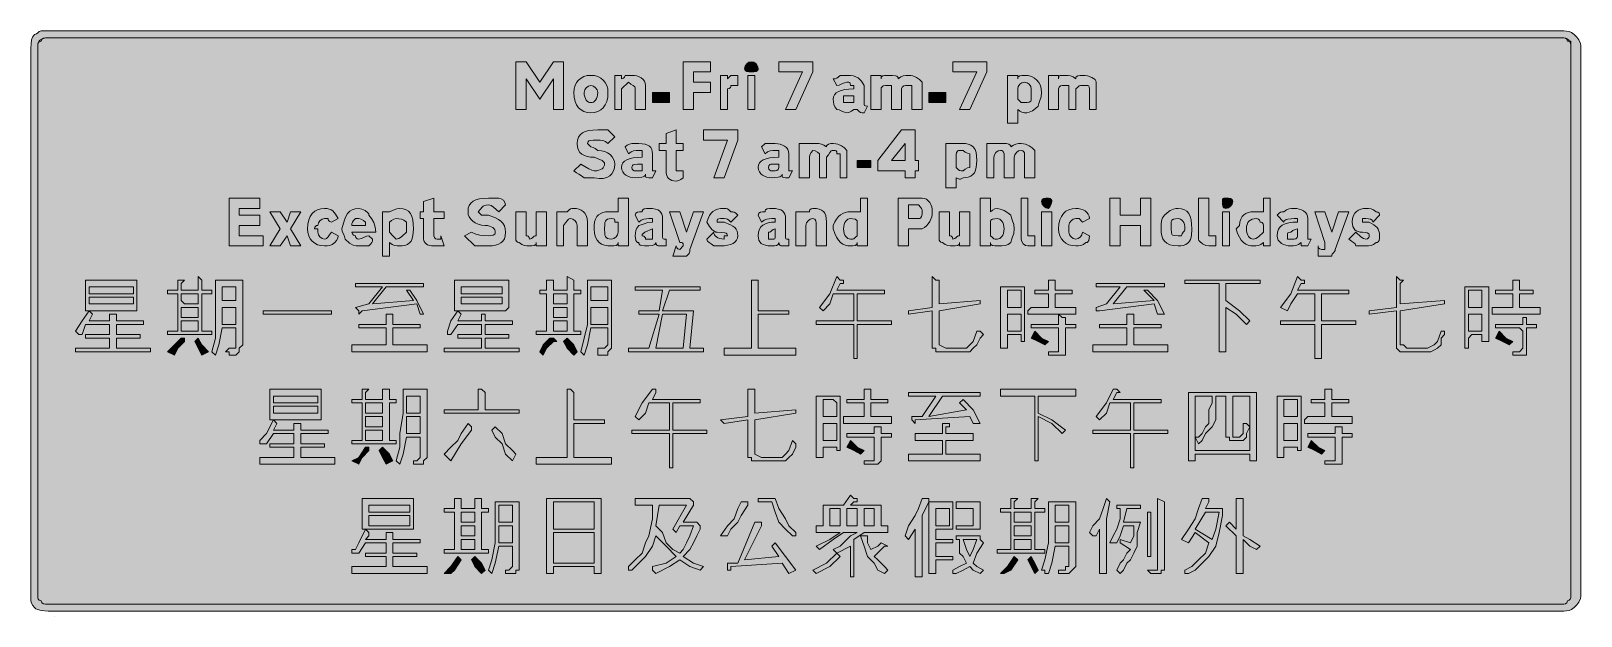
# Model space of a CAD drawing. Header units: metres. Extents: x 11 to 556, y 33 to 238.
import ezdxf

# ---------------------------------------------------------------- set-up
doc = ezdxf.new("R2010")
doc.units = ezdxf.units.M
for name, color, linetype, true_color in [('FILL_BLACK_000000', 7, 'Continuous', 0x000000), ('FILL_WHITE_FFFFFF', 7, 'Continuous', 0xffffff), ('STROKE_BLACK_000000', 7, 'Continuous', 0x000000)]:
    doc.layers.add(name, color=color, linetype=linetype, true_color=true_color)

msp = doc.modelspace()

# ---------------------------------------------------------------- hatches: boundary and pattern name
at = {"layer": 'FILL_BLACK_000000', "true_color": 0x000000}
h = msp.add_hatch(color=7, dxfattribs=at)
h.dxf.hatch_style = 1
h.paths.add_polyline_path([(555.66, 38.81), (555.12, 37.55), (554.35, 36.52), (553.47, 35.6), (552.57, 34.91), (551.67, 34.55), (550.77, 34.42), (549.87, 34.4), (17.07, 34.4), (14.67, 34.55), (13.36, 34.91), (12.77, 35.2), (12.27, 35.6), (11.67, 36.35), (11.26, 37.12), (11.07, 38), (11.07, 40.4), (11.07, 232.4), (11.09, 233.99), (11.22, 235.25), (11.58, 236.28), (12.27, 237.2), (12.67, 237.25), (12.98, 237.39), (13.47, 237.8), (13.96, 238.21), (14.27, 238.35), (14.67, 238.4), (17.07, 238.4), (549.87, 238.4), (550.77, 238.38), (551.67, 238.25), (552.57, 237.89), (553.47, 237.2), (554.35, 236.28), (555.12, 235.25), (555.66, 233.99), (555.82, 233.25), (555.87, 232.4), (555.87, 40.4), (555.82, 39.55), (555.66, 38.81)])
h.paths.add_polyline_path([(550.47, 36.95), (550.88, 37.31), (551.02, 37.6), (551.07, 38), (551.47, 38.05), (551.76, 38.19), (552.12, 38.6), (552.27, 39.2), (552.27, 233.6), (552.27, 234.8), (551.07, 234.8), (551.02, 235.2), (550.88, 235.49), (550.47, 235.85), (549.87, 236), (17.07, 236), (16.23, 235.95), (15.5, 235.79), (14.88, 235.56), (14.37, 235.25), (13.98, 234.89), (13.7, 234.48), (13.53, 234.05), (13.47, 233.6), (13.47, 39.2), (13.62, 38.6), (13.98, 38.19), (14.27, 38.05), (14.67, 38), (14.72, 37.6), (14.88, 37.31), (15.42, 36.95), (16.19, 36.82), (17.07, 36.8), (549.87, 36.8), (550.47, 36.95)], flags=16)
h = msp.add_hatch(color=7, dxfattribs=at)
h.dxf.hatch_style = 1
h.paths.add_polyline_path([(185.07, 210.8), (181.47, 210.8), (181.47, 227.6), (185.07, 227.6), (189.87, 220.4), (194.67, 227.6), (198.27, 227.6), (198.27, 210.8), (194.67, 210.8), (194.67, 221.6), (189.87, 214.4), (185.07, 221.6), (185.07, 210.8)])
h = msp.add_hatch(color=7, dxfattribs=at)
h.dxf.hatch_style = 1
h.paths.add_polyline_path([(243.87, 210.8), (240.27, 210.8), (240.27, 227.6), (249.87, 227.6), (249.87, 224), (243.87, 224), (243.87, 220.4), (249.87, 220.4), (249.87, 216.8), (243.87, 216.8), (243.87, 210.8)])
h = msp.add_hatch(color=7, dxfattribs=at)
h.dxf.hatch_style = 1
h.paths.add_polyline_path([(266.62, 224.8), (266.46, 224.51), (265.92, 224.15), (265.15, 224.02), (264.27, 224), (263.39, 224.02), (262.62, 224.15), (262.08, 224.51), (261.92, 224.8), (261.87, 225.2), (262.08, 226.08), (262.62, 226.85), (263.39, 227.39), (264.27, 227.6), (265.15, 227.39), (265.92, 226.85), (266.46, 226.08), (266.67, 225.2), (266.62, 224.8)])
h = msp.add_hatch(color=7, dxfattribs=at)
h.dxf.hatch_style = 1
h.paths.add_polyline_path([(273.87, 224), (273.87, 227.6), (285.87, 227.6), (285.87, 224), (279.87, 210.8), (276.27, 210.8), (282.27, 224), (273.87, 224)])
h = msp.add_hatch(color=7, dxfattribs=at)
h.dxf.hatch_style = 1
h.paths.add_polyline_path([(335.07, 224), (335.07, 227.6), (347.07, 227.6), (347.07, 224), (341.07, 210.8), (337.47, 210.8), (343.47, 224), (335.07, 224)])
h = msp.add_hatch(color=7, dxfattribs=at)
h.dxf.hatch_style = 1
h.paths.add_polyline_path([(202.3, 219.26), (202.82, 220.28), (203.52, 221.15), (204.39, 221.85), (205.41, 222.37), (206.58, 222.69), (207.87, 222.8), (209.16, 222.69), (210.33, 222.37), (211.35, 221.85), (212.22, 221.15), (212.92, 220.28), (213.44, 219.26), (213.76, 218.09), (213.87, 216.8), (213.76, 215.11), (213.44, 213.65), (212.92, 212.41), (212.22, 211.4), (211.35, 210.61), (210.33, 210.05), (209.16, 209.71), (207.87, 209.6), (206.58, 209.71), (205.41, 210.05), (204.39, 210.61), (203.52, 211.4), (202.82, 212.41), (202.3, 213.65), (201.98, 215.11), (201.87, 216.8), (201.98, 218.09), (202.3, 219.26)])
h.paths.add_polyline_path([(206.22, 218.45), (205.68, 217.68), (205.47, 216.8), (205.52, 215.96), (205.68, 215.22), (205.91, 214.61), (206.22, 214.1), (206.58, 213.71), (206.99, 213.42), (207.42, 213.26), (207.87, 213.2), (208.32, 213.26), (208.75, 213.42), (209.16, 213.71), (209.52, 214.1), (209.83, 214.61), (210.06, 215.22), (210.22, 215.96), (210.27, 216.8), (210.06, 217.68), (209.52, 218.45), (208.75, 218.99), (207.87, 219.2), (206.99, 218.99), (206.22, 218.45)], flags=16)
h = msp.add_hatch(color=7, dxfattribs=at)
h.dxf.hatch_style = 1
h.paths.add_polyline_path([(218.67, 218), (218.67, 210.8), (216.27, 210.8), (216.27, 222.8), (218.67, 222.8), (218.67, 221.6), (219.07, 221.65), (219.36, 221.79), (219.72, 222.2), (219.87, 222.8), (222.27, 222.8), (223.17, 222.74), (224.03, 222.57), (224.84, 222.29), (225.57, 221.9), (226.18, 221.39), (226.66, 220.77), (226.96, 220.04), (227.07, 219.2), (227.07, 210.8), (223.47, 210.8), (223.47, 218), (223.42, 218.4), (223.26, 218.71), (222.72, 219.2), (221.95, 219.69), (221.07, 220.4), (218.67, 218)])
h = msp.add_hatch(color=7, dxfattribs=at)
h.dxf.hatch_style = 1
h.paths.add_polyline_path([(255.87, 210.8), (253.47, 210.8), (253.47, 222.8), (255.87, 222.8), (255.87, 221.6), (257.07, 222.8), (259.47, 222.8), (259.47, 219.2), (257.07, 219.2), (257.02, 218.8), (256.88, 218.51), (256.47, 218.15), (255.87, 218), (255.87, 210.8)])
h = msp.add_hatch(color=7, dxfattribs=at)
h.dxf.hatch_style = 1
h.paths.add_polyline_path([(263.07, 222.8), (265.47, 222.8), (265.47, 210.8), (263.07, 210.8), (263.07, 222.8)])
h = msp.add_hatch(color=7, dxfattribs=at)
h.dxf.hatch_style = 1
h.paths.add_polyline_path([(299.07, 219.2), (299.05, 219.89), (298.92, 220.25), (298.56, 220.38), (297.87, 220.4), (296.97, 220.21), (296.07, 219.8), (295.17, 219.39), (294.27, 219.2), (293.07, 221.6), (293.78, 221.62), (294.27, 221.75), (294.76, 222.11), (295.47, 222.8), (297.87, 222.8), (299.11, 222.74), (300.16, 222.57), (301.03, 222.29), (301.77, 221.9), (302.39, 221.39), (302.93, 220.77), (303.87, 219.2), (303.87, 213.2), (303.89, 212.51), (304.02, 212.15), (304.38, 212.02), (305.07, 212), (303.87, 209.6), (303.16, 209.62), (302.67, 209.75), (302.18, 210.11), (301.47, 210.8), (300.27, 210.8), (299.52, 210.2), (298.75, 209.79), (297.87, 209.6), (296.97, 209.79), (296.07, 210.2), (295.17, 210.61), (294.27, 210.8), (293.58, 211.7), (293.22, 212.6), (293.09, 213.5), (293.07, 214.4), (293.18, 215.24), (293.52, 215.97), (294.08, 216.59), (294.87, 217.1), (295.88, 217.49), (297.12, 217.77), (298.58, 217.94), (300.27, 218), (300.27, 219.2), (299.07, 219.2)])
h.paths.add_polyline_path([(297.87, 213.2), (300.27, 213.2), (300.27, 215.6), (296.67, 215.6), (296.67, 214.4), (296.67, 213.2), (297.87, 213.2)], flags=16)
h = msp.add_hatch(color=7, dxfattribs=at)
h.dxf.hatch_style = 1
h.paths.add_polyline_path([(306.27, 210.8), (306.27, 222.8), (309.87, 222.8), (309.87, 221.6), (309.92, 222), (310.06, 222.29), (310.47, 222.65), (311.07, 222.8), (312.27, 222.8), (313.85, 222.78), (314.97, 222.65), (315.36, 222.51), (315.65, 222.29), (315.81, 222), (315.87, 221.6), (316.77, 222.29), (317.67, 222.65), (318.57, 222.78), (319.47, 222.8), (320.32, 222.75), (321.06, 222.59), (322.32, 222.05), (323.35, 221.28), (324.27, 220.4), (324.27, 219.2), (324.27, 210.8), (320.67, 210.8), (320.67, 218), (320.67, 219.2), (319.47, 219.2), (318.59, 219.18), (317.82, 219.05), (317.28, 218.69), (317.12, 218.4), (317.07, 218), (317.07, 210.8), (313.47, 210.8), (313.47, 218), (313.47, 219.2), (312.27, 219.2), (311.39, 219.18), (310.62, 219.05), (310.08, 218.69), (309.92, 218.4), (309.87, 218), (309.87, 210.8), (306.27, 210.8)])
h = msp.add_hatch(color=7, dxfattribs=at)
h.dxf.hatch_style = 1
h.paths.add_polyline_path([(357.92, 222), (358.08, 222.29), (358.62, 222.65), (359.39, 222.78), (360.27, 222.8), (361.56, 222.69), (362.73, 222.37), (363.75, 221.85), (364.62, 221.15), (365.32, 220.28), (365.84, 219.26), (366.16, 218.09), (366.27, 216.8), (366.08, 215.21), (365.67, 213.95), (365.26, 212.92), (365.07, 212), (364.15, 211.12), (363.12, 210.35), (361.86, 209.81), (361.12, 209.65), (360.27, 209.6), (359.39, 209.79), (358.62, 210.2), (357.87, 210.8), (357.87, 206), (354.27, 206), (354.27, 222.8), (357.87, 222.8), (357.87, 221.6), (357.92, 222)])
h.paths.add_polyline_path([(361.92, 213.35), (362.46, 213.71), (362.62, 214), (362.67, 214.4), (362.67, 215.6), (362.67, 218), (362.46, 218.88), (361.92, 219.65), (361.15, 220.19), (360.27, 220.4), (359.39, 220.19), (358.62, 219.65), (358.08, 218.88), (357.87, 218), (357.87, 215.6), (357.87, 214.4), (359.07, 213.2), (360.27, 213.2), (361.15, 213.22), (361.92, 213.35)], flags=16)
h = msp.add_hatch(color=7, dxfattribs=at)
h.dxf.hatch_style = 1
h.paths.add_polyline_path([(375.87, 210.8), (375.87, 218), (375.87, 219.2), (373.47, 219.2), (372.87, 219.05), (372.46, 218.69), (372.32, 218.4), (372.27, 218), (372.27, 210.8), (368.67, 210.8), (368.67, 222.8), (372.27, 222.8), (372.27, 221.6), (372.29, 222.29), (372.42, 222.65), (372.78, 222.78), (373.47, 222.8), (374.67, 222.8), (375.57, 222.78), (376.47, 222.65), (377.37, 222.29), (378.27, 221.6), (378.32, 222), (378.48, 222.29), (379.02, 222.65), (379.79, 222.78), (380.67, 222.8), (381.57, 222.75), (382.43, 222.59), (383.97, 222.05), (384.58, 221.69), (385.06, 221.28), (385.36, 220.85), (385.47, 220.4), (385.47, 219.2), (385.47, 210.8), (383.07, 210.8), (383.07, 218), (383.05, 218.69), (382.92, 219.05), (382.56, 219.18), (381.87, 219.2), (380.67, 219.2), (379.96, 219.18), (379.47, 219.05), (378.98, 218.69), (378.27, 218), (378.27, 210.8), (375.87, 210.8)])
h = msp.add_hatch(color=7, dxfattribs=at)
h.dxf.hatch_style = 1
h.paths.add_polyline_path([(235.47, 216.8), (235.47, 213.2), (229.47, 213.2), (229.47, 216.8), (235.47, 216.8)])
h = msp.add_hatch(color=7, dxfattribs=at)
h.dxf.hatch_style = 1
h.paths.add_polyline_path([(326.67, 213.2), (326.67, 216.8), (332.67, 216.8), (332.67, 213.2), (326.67, 213.2)])
h = msp.add_hatch(color=7, dxfattribs=at)
h.dxf.hatch_style = 1
h.paths.add_polyline_path([(207.87, 197.6), (208.62, 197.45), (209.39, 197.09), (210.27, 196.4), (211.56, 196.29), (212.73, 195.99), (213.75, 195.51), (214.62, 194.9), (215.32, 194.17), (215.84, 193.36), (216.16, 192.5), (216.27, 191.6), (216.16, 190.31), (215.82, 189.16), (215.26, 188.18), (214.47, 187.4), (213.46, 186.84), (212.22, 186.54), (210.76, 186.51), (209.07, 186.8), (205.47, 186.8), (204.57, 187.51), (203.67, 188), (202.77, 188.49), (201.87, 189.2), (204.27, 191.6), (207.12, 189.95), (208.15, 189.41), (209.07, 189.2), (209.91, 189.25), (210.65, 189.41), (211.26, 189.64), (211.77, 189.95), (212.16, 190.31), (212.45, 190.72), (212.61, 191.15), (212.67, 191.6), (212.61, 192), (212.45, 192.31), (211.77, 192.8), (209.07, 194), (207.78, 194.06), (206.61, 194.24), (205.59, 194.57), (204.72, 195.05), (204.02, 195.7), (203.5, 196.53), (203.18, 197.56), (203.07, 198.8), (203.18, 200.04), (203.52, 201.07), (204.08, 201.9), (204.87, 202.55), (205.88, 203.03), (207.12, 203.36), (208.58, 203.54), (210.27, 203.6), (213.87, 203.6), (216.27, 201.2), (213.87, 198.8), (212.97, 199.49), (212.07, 199.85), (211.17, 199.98), (210.27, 200), (208.7, 199.98), (207.57, 199.85), (207.18, 199.71), (206.9, 199.49), (206.73, 199.2), (206.67, 198.8), (207.87, 197.6)])
h = msp.add_hatch(color=7, dxfattribs=at)
h.dxf.hatch_style = 1
h.paths.add_polyline_path([(234.27, 196.4), (231.87, 196.4), (231.87, 198.8), (234.27, 198.8), (234.27, 202.4), (237.87, 203.6), (237.87, 198.8), (240.27, 198.8), (240.27, 196.4), (237.87, 196.4), (237.87, 190.4), (237.87, 189.2), (239.07, 189.2), (240.27, 189.2), (240.27, 186.8), (239.52, 186.2), (238.75, 185.79), (237.87, 185.6), (237.03, 185.66), (236.3, 185.82), (235.68, 186.11), (235.17, 186.5), (234.78, 187.01), (234.5, 187.62), (234.33, 188.36), (234.27, 189.2), (234.27, 196.4)])
h = msp.add_hatch(color=7, dxfattribs=at)
h.dxf.hatch_style = 1
h.paths.add_polyline_path([(247.47, 200), (247.47, 203.6), (259.47, 203.6), (259.47, 200), (254.67, 186.8), (251.07, 186.8), (255.87, 200), (247.47, 200)])
h = msp.add_hatch(color=7, dxfattribs=at)
h.dxf.hatch_style = 1
h.paths.add_polyline_path([(317.07, 203.6), (321.87, 203.6), (321.87, 192.8), (323.07, 192.8), (323.07, 189.2), (321.87, 189.2), (321.87, 186.8), (318.27, 186.8), (318.27, 189.2), (308.67, 189.2), (308.67, 192.8), (317.07, 203.6)])
h.paths.add_polyline_path([(318.27, 198.8), (313.47, 192.8), (318.27, 192.8), (318.27, 198.8)], flags=16)
h = msp.add_hatch(color=7, dxfattribs=at)
h.dxf.hatch_style = 1
h.paths.add_polyline_path([(225.87, 196.4), (224.67, 196.4), (223.77, 196.38), (222.87, 196.25), (221.97, 195.89), (221.07, 195.2), (219.87, 197.6), (220.62, 198.2), (221.39, 198.61), (222.27, 198.8), (224.67, 198.8), (225.91, 198.74), (226.94, 198.57), (227.77, 198.29), (228.42, 197.9), (228.9, 197.39), (229.23, 196.77), (229.41, 196.04), (229.47, 195.2), (229.47, 189.2), (230.67, 189.2), (229.47, 186.8), (228.27, 186.8), (227.58, 186.82), (227.22, 186.95), (227.09, 187.31), (227.07, 188), (226.96, 187.6), (226.68, 187.31), (226.25, 187.09), (225.72, 186.95), (224.54, 186.82), (223.47, 186.8), (222.57, 186.86), (221.71, 187.02), (220.9, 187.31), (220.17, 187.7), (219.56, 188.21), (219.08, 188.82), (218.78, 189.56), (218.67, 190.4), (218.78, 191.24), (219.12, 191.97), (219.68, 192.59), (220.47, 193.1), (221.48, 193.49), (222.72, 193.77), (224.18, 193.94), (225.87, 194), (225.87, 195.2), (225.87, 196.4)])
h.paths.add_polyline_path([(223.17, 191.45), (222.78, 191.31), (222.5, 191.09), (222.33, 190.8), (222.27, 190.4), (222.42, 189.8), (222.78, 189.39), (223.07, 189.25), (223.47, 189.2), (224.67, 189.2), (225.87, 189.2), (225.87, 190.4), (225.87, 191.6), (224.3, 191.58), (223.17, 191.45)], flags=16)
h = msp.add_hatch(color=7, dxfattribs=at)
h.dxf.hatch_style = 1
h.paths.add_polyline_path([(273.87, 196.4), (272.67, 196.4), (271.77, 196.38), (270.87, 196.25), (269.97, 195.89), (269.07, 195.2), (267.87, 197.6), (269.07, 198.8), (272.67, 198.8), (273.57, 198.74), (274.43, 198.57), (275.24, 198.29), (275.97, 197.9), (276.58, 197.39), (277.06, 196.77), (277.36, 196.04), (277.47, 195.2), (277.47, 189.2), (278.67, 189.2), (277.47, 186.8), (276.27, 186.8), (275.58, 186.82), (275.22, 186.95), (275.09, 187.31), (275.07, 188), (274.96, 187.6), (274.68, 187.31), (274.25, 187.09), (273.72, 186.95), (272.54, 186.82), (271.47, 186.8), (270.57, 186.86), (269.71, 187.02), (268.9, 187.31), (268.17, 187.7), (267.56, 188.21), (267.08, 188.82), (266.78, 189.56), (266.67, 190.4), (266.78, 191.24), (267.12, 191.97), (267.68, 192.59), (268.47, 193.1), (269.48, 193.49), (270.72, 193.77), (272.18, 193.94), (273.87, 194), (273.87, 195.2), (273.87, 196.4)])
h.paths.add_polyline_path([(270.78, 189.39), (271.07, 189.25), (271.47, 189.2), (272.67, 189.2), (273.27, 189.35), (273.68, 189.71), (273.82, 190), (273.87, 190.4), (273.87, 191.6), (271.47, 191.6), (271.07, 191.55), (270.78, 191.41), (270.42, 191), (270.27, 190.4), (270.42, 189.8), (270.78, 189.39)], flags=16)
h = msp.add_hatch(color=7, dxfattribs=at)
h.dxf.hatch_style = 1
h.paths.add_polyline_path([(281.07, 186.8), (281.07, 198.8), (284.67, 198.8), (285.87, 198.8), (287.07, 198.8), (287.97, 198.78), (288.87, 198.65), (289.77, 198.29), (290.67, 197.6), (290.72, 198), (290.88, 198.29), (291.42, 198.65), (292.19, 198.78), (293.07, 198.8), (293.92, 198.75), (294.66, 198.59), (295.92, 198.05), (296.95, 197.28), (297.87, 196.4), (297.87, 195.2), (297.87, 186.8), (295.47, 186.8), (295.47, 195.2), (294.27, 195.2), (294.25, 195.89), (294.12, 196.25), (293.76, 196.38), (293.07, 196.4), (292.67, 196.35), (292.36, 196.19), (291.87, 195.65), (291.38, 194.88), (290.67, 194), (290.67, 186.8), (288.27, 186.8), (288.27, 195.2), (287.52, 195.8), (286.75, 196.21), (285.87, 196.4), (285.27, 195.65), (284.86, 194.88), (284.67, 194), (284.67, 186.8), (281.07, 186.8)])
h = msp.add_hatch(color=7, dxfattribs=at)
h.dxf.hatch_style = 1
h.paths.add_polyline_path([(339.57, 198.78), (340.47, 198.65), (341.37, 198.29), (342.27, 197.6), (342.96, 196.68), (343.32, 195.65), (343.45, 194.39), (343.47, 192.8), (343.32, 190.4), (342.96, 189.09), (342.67, 188.5), (342.27, 188), (341.37, 187.31), (340.47, 186.95), (339.57, 186.82), (338.67, 186.8), (338.22, 186.46), (337.79, 186.29), (337.38, 186.27), (337.02, 186.35), (336.27, 186.8), (336.27, 183.2), (332.67, 183.2), (332.67, 198.8), (335.07, 198.8), (338.67, 198.8), (339.57, 198.78)])
h.paths.add_polyline_path([(340.19, 190.21), (341.07, 190.4), (341.07, 191.6), (341.07, 194), (341.07, 195.2), (340.19, 195.39), (339.42, 195.8), (338.67, 196.4), (337.47, 196.4), (337.07, 196.35), (336.78, 196.19), (336.42, 195.65), (336.29, 194.88), (336.27, 194), (336.27, 191.6), (336.27, 190.4), (336.98, 189.71), (337.47, 189.35), (337.96, 189.22), (338.67, 189.2), (339.42, 189.8), (340.19, 190.21)], flags=16)
h = msp.add_hatch(color=7, dxfattribs=at)
h.dxf.hatch_style = 1
h.paths.add_polyline_path([(353.07, 186.8), (353.07, 195.2), (352.92, 195.8), (352.56, 196.21), (352.27, 196.35), (351.87, 196.4), (350.99, 196.19), (350.22, 195.65), (349.68, 194.88), (349.47, 194), (349.47, 186.8), (347.07, 186.8), (347.07, 198.8), (349.47, 198.8), (350.67, 198.8), (353.07, 198.8), (353.95, 198.78), (354.72, 198.65), (355.26, 198.29), (355.42, 198), (355.47, 197.6), (356.37, 198.29), (357.27, 198.65), (358.17, 198.78), (359.07, 198.8), (359.92, 198.75), (360.66, 198.59), (361.92, 198.05), (362.95, 197.28), (363.87, 196.4), (363.87, 195.2), (363.87, 186.8), (360.27, 186.8), (360.27, 195.2), (360.22, 195.6), (360.08, 195.89), (359.67, 196.25), (359.07, 196.4), (358.19, 196.19), (357.42, 195.65), (356.88, 194.88), (356.67, 194), (356.67, 186.8), (353.07, 186.8)])
h = msp.add_hatch(color=7, dxfattribs=at)
h.dxf.hatch_style = 1
h.paths.add_polyline_path([(301.47, 190.4), (301.47, 192.8), (306.27, 192.8), (306.27, 190.4), (301.47, 190.4)])
h = msp.add_hatch(color=7, dxfattribs=at)
h.dxf.hatch_style = 1
h.paths.add_polyline_path([(80.67, 179.6), (91.47, 179.6), (91.47, 176), (84.27, 176), (84.27, 173.6), (91.47, 173.6), (91.47, 170), (84.27, 170), (84.27, 166.4), (92.67, 166.4), (92.67, 162.8), (80.67, 162.8), (80.67, 179.6)])
h = msp.add_hatch(color=7, dxfattribs=at)
h.dxf.hatch_style = 1
h.paths.add_polyline_path([(98.67, 162.8), (95.07, 162.8), (98.67, 168.8), (95.07, 174.8), (98.67, 174.8), (101.07, 171.2), (102.27, 174.8), (105.87, 174.8), (102.27, 168.8), (105.87, 162.8), (102.27, 162.8), (101.07, 166.4), (98.67, 162.8)])
h = msp.add_hatch(color=7, dxfattribs=at)
h.dxf.hatch_style = 1
h.paths.add_polyline_path([(112.98, 162.91), (111.81, 163.23), (110.79, 163.75), (109.92, 164.45), (109.22, 165.32), (108.7, 166.34), (108.38, 167.51), (108.27, 168.8), (108.38, 170.49), (108.7, 171.95), (109.22, 173.19), (109.92, 174.2), (110.79, 174.99), (111.81, 175.55), (112.98, 175.89), (114.27, 176), (115.12, 175.94), (115.86, 175.77), (116.53, 175.49), (117.12, 175.1), (117.66, 174.59), (118.15, 173.97), (119.07, 172.4), (116.67, 171.2), (116.07, 171.35), (115.66, 171.71), (115.52, 172), (115.47, 172.4), (114.27, 172.4), (113.39, 172.19), (112.62, 171.65), (112.08, 170.88), (111.87, 170), (111.47, 169.95), (111.18, 169.81), (110.82, 169.4), (110.67, 168.8), (111.87, 168.8), (111.87, 167.6), (112.08, 166.72), (112.62, 165.95), (113.39, 165.41), (114.27, 165.2), (114.67, 165.25), (114.98, 165.41), (115.47, 165.95), (115.96, 166.72), (116.67, 167.6), (119.07, 166.4), (118.88, 165.52), (118.47, 164.75), (117.87, 164), (116.97, 163.31), (116.07, 162.95), (115.17, 162.82), (114.27, 162.8), (112.98, 162.91)])
h = msp.add_hatch(color=7, dxfattribs=at)
h.dxf.hatch_style = 1
h.paths.add_polyline_path([(131.05, 164.49), (130.92, 164), (130.56, 163.51), (129.87, 162.8), (126.27, 162.8), (125.35, 162.84), (124.32, 163.1), (123.06, 163.81), (121.47, 165.2), (121.28, 166.1), (120.87, 167), (120.46, 167.9), (120.27, 168.8), (121.21, 171.95), (121.75, 173.19), (122.37, 174.2), (123.11, 174.99), (123.98, 175.55), (125.03, 175.89), (126.27, 176), (127.34, 175.79), (128.52, 175.25), (129.48, 174.48), (129.76, 174.05), (129.87, 173.6), (130.75, 172.49), (131.52, 171.05), (132.06, 169.38), (132.27, 167.6), (123.87, 167.6), (124.02, 167), (124.38, 166.59), (124.67, 166.45), (125.07, 166.4), (125.12, 166), (125.26, 165.71), (125.67, 165.35), (126.27, 165.2), (127.17, 165.39), (128.07, 165.8), (128.97, 166.21), (129.87, 166.4), (131.07, 165.2), (131.05, 164.49)])
h.paths.add_polyline_path([(128.67, 171.2), (127.92, 171.8), (127.15, 172.21), (126.27, 172.4), (125.07, 172.4), (124.38, 171.69), (124.02, 171.2), (123.89, 170.71), (123.87, 170), (128.67, 170), (128.67, 171.2)], flags=16)
h = msp.add_hatch(color=7, dxfattribs=at)
h.dxf.hatch_style = 1
h.paths.add_polyline_path([(138.42, 175.4), (139.6, 175.81), (140.67, 176), (141.91, 175.89), (142.94, 175.55), (143.77, 174.99), (144.42, 174.2), (144.9, 173.19), (145.23, 171.95), (145.41, 170.49), (145.47, 168.8), (145.32, 166.4), (144.96, 165.09), (144.67, 164.5), (144.27, 164), (143.37, 163.31), (142.47, 162.95), (141.57, 162.82), (140.67, 162.8), (139.77, 162.82), (138.87, 162.95), (137.97, 163.31), (137.07, 164), (137.07, 159.2), (134.67, 159.2), (134.67, 174.8), (137.07, 174.8), (138.42, 175.4)])
h.paths.add_polyline_path([(141.27, 165.95), (143.07, 167.6), (143.07, 170), (143.07, 171.2), (142.17, 171.89), (141.27, 172.25), (140.37, 172.38), (139.47, 172.4), (138.59, 172.21), (137.82, 171.8), (137.07, 171.2), (137.07, 167.6), (138.27, 166.4), (139.47, 165.2), (140.37, 165.41), (141.27, 165.95)], flags=16)
h = msp.add_hatch(color=7, dxfattribs=at)
h.dxf.hatch_style = 1
h.paths.add_polyline_path([(149.07, 172.4), (147.87, 172.4), (147.87, 174.8), (149.07, 174.8), (149.07, 178.4), (152.67, 179.6), (152.67, 174.8), (156.27, 174.8), (156.27, 172.4), (152.67, 172.4), (152.67, 166.4), (152.72, 166), (152.86, 165.71), (153.27, 165.35), (153.87, 165.2), (155.07, 165.2), (155.07, 166.4), (156.27, 162.8), (152.67, 162.8), (151.83, 162.85), (151.1, 163.01), (150.48, 163.24), (149.97, 163.55), (149.58, 163.91), (149.3, 164.32), (149.13, 164.75), (149.07, 165.2), (149.07, 172.4)])
h = msp.add_hatch(color=7, dxfattribs=at)
h.dxf.hatch_style = 1
h.paths.add_polyline_path([(169.47, 173.6), (171.87, 173.6), (174.33, 172.66), (175.35, 172.12), (176.22, 171.5), (176.92, 170.76), (177.44, 169.89), (177.76, 168.84), (177.87, 167.6), (177.76, 166.36), (177.44, 165.33), (176.92, 164.5), (176.22, 163.85), (175.35, 163.37), (174.33, 163.04), (173.16, 162.86), (171.87, 162.8), (167.07, 162.8), (163.47, 166.4), (165.87, 167.6), (167.48, 166.91), (168.87, 166.55), (170.26, 166.42), (171.87, 166.4), (172.75, 166.42), (173.52, 166.55), (174.06, 166.91), (174.22, 167.2), (174.27, 167.6), (174.21, 168.05), (174.05, 168.48), (173.76, 168.89), (173.37, 169.25), (172.86, 169.56), (172.25, 169.79), (171.51, 169.95), (170.67, 170), (169.38, 170.11), (168.21, 170.41), (167.19, 170.89), (166.32, 171.5), (165.62, 172.23), (165.1, 173.04), (164.78, 173.9), (164.67, 174.8), (164.78, 176.04), (165.12, 177.07), (165.68, 177.9), (166.47, 178.55), (167.48, 179.03), (168.72, 179.36), (170.18, 179.54), (171.87, 179.6), (175.47, 179.6), (176.35, 179.39), (177.12, 178.85), (177.66, 178.08), (177.87, 177.2), (175.47, 174.8), (173.67, 176.45), (172.77, 176.99), (171.87, 177.2), (171.08, 177.15), (170.46, 176.99), (169.99, 176.76), (169.62, 176.45), (168.27, 174.8), (169.47, 173.6)])
h = msp.add_hatch(color=7, dxfattribs=at)
h.dxf.hatch_style = 1
h.paths.add_polyline_path([(188.62, 163.6), (188.46, 163.31), (187.92, 162.95), (187.15, 162.82), (186.27, 162.8), (185.37, 162.82), (184.47, 162.95), (183.57, 163.31), (182.67, 164), (182.07, 164.15), (181.66, 164.51), (181.52, 164.8), (181.47, 165.2), (181.47, 166.4), (181.47, 174.8), (185.07, 174.8), (185.07, 167.6), (185.07, 166.4), (185.47, 166.35), (185.76, 166.21), (186.12, 165.8), (186.27, 165.2), (186.67, 165.25), (186.98, 165.39), (187.47, 165.8), (187.96, 166.21), (188.27, 166.35), (188.67, 166.4), (188.67, 167.6), (188.67, 174.8), (192.27, 174.8), (192.27, 162.8), (188.67, 162.8), (188.67, 164), (188.62, 163.6)])
h = msp.add_hatch(color=7, dxfattribs=at)
h.dxf.hatch_style = 1
h.paths.add_polyline_path([(198.27, 174.8), (199.47, 174.8), (200.18, 175.49), (200.67, 175.85), (201.16, 175.98), (201.87, 176), (202.77, 175.94), (203.63, 175.76), (204.44, 175.43), (205.17, 174.95), (205.78, 174.3), (206.26, 173.47), (206.56, 172.44), (206.67, 171.2), (206.67, 162.8), (203.07, 162.8), (203.07, 170), (202.86, 170.88), (202.32, 171.65), (201.55, 172.19), (200.67, 172.4), (200.27, 172.35), (199.96, 172.19), (199.47, 171.65), (198.98, 170.88), (198.27, 170), (198.27, 162.8), (195.87, 162.8), (195.87, 174.8), (198.27, 174.8)])
h = msp.add_hatch(color=7, dxfattribs=at)
h.dxf.hatch_style = 1
h.paths.add_polyline_path([(221.07, 179.6), (221.07, 162.8), (217.47, 162.8), (217.47, 164), (217.42, 163.6), (217.26, 163.31), (216.72, 162.95), (215.95, 162.82), (215.07, 162.8), (213.78, 162.86), (212.61, 163.06), (211.59, 163.43), (210.72, 164), (210.02, 164.79), (209.5, 165.84), (209.18, 167.16), (209.07, 168.8), (209.07, 170), (209.18, 171.24), (209.48, 172.27), (209.96, 173.1), (210.57, 173.75), (211.3, 174.23), (212.11, 174.56), (212.97, 174.74), (213.87, 174.8), (217.47, 174.8), (217.47, 179.6), (221.07, 179.6)])
h.paths.add_polyline_path([(217.47, 171.2), (216.27, 171.2), (216.25, 171.89), (216.12, 172.25), (215.76, 172.38), (215.07, 172.4), (214.28, 172.34), (213.68, 172.17), (213.26, 171.89), (212.97, 171.5), (212.8, 170.99), (212.71, 170.37), (212.67, 168.8), (212.71, 167.22), (212.8, 166.61), (212.97, 166.1), (213.26, 165.71), (213.68, 165.42), (214.28, 165.26), (215.07, 165.2), (215.95, 165.41), (216.72, 165.95), (217.26, 166.72), (217.47, 167.6), (217.47, 170), (217.47, 171.2)], flags=16)
h = msp.add_hatch(color=7, dxfattribs=at)
h.dxf.hatch_style = 1
h.paths.add_polyline_path([(228.27, 172.4), (227.37, 172.38), (226.47, 172.25), (225.57, 171.89), (224.67, 171.2), (223.47, 173.6), (223.52, 174), (223.68, 174.29), (224.22, 174.65), (224.99, 174.78), (225.87, 174.8), (225.92, 175.2), (226.08, 175.49), (226.62, 175.85), (227.39, 175.98), (228.27, 176), (229.51, 175.94), (230.54, 175.77), (231.37, 175.49), (232.02, 175.1), (232.5, 174.59), (232.83, 173.97), (233.01, 173.24), (233.07, 172.4), (233.07, 166.4), (233.09, 165.71), (233.22, 165.35), (233.58, 165.22), (234.27, 165.2), (234.27, 162.8), (231.87, 162.8), (231.47, 162.85), (231.18, 162.99), (230.82, 163.4), (230.67, 164), (230.57, 163.6), (230.3, 163.31), (229.47, 162.95), (228.27, 162.8), (226.7, 162.82), (225.57, 162.95), (225.18, 163.09), (224.9, 163.31), (224.73, 163.6), (224.67, 164), (224.27, 164.05), (223.98, 164.21), (223.62, 164.75), (223.49, 165.52), (223.47, 166.4), (223.49, 167.3), (223.62, 168.2), (223.98, 169.1), (224.67, 170), (225.59, 170.19), (226.62, 170.6), (227.88, 171.01), (229.47, 171.2), (229.47, 172.4), (228.27, 172.4)])
h.paths.add_polyline_path([(226.1, 167.11), (225.93, 166.8), (225.87, 166.4), (226.47, 166.25), (226.88, 165.89), (227.02, 165.6), (227.07, 165.2), (228.27, 165.2), (229.47, 165.2), (229.47, 166.4), (229.47, 168.8), (226.77, 167.6), (226.1, 167.11)], flags=16)
h = msp.add_hatch(color=7, dxfattribs=at)
h.dxf.hatch_style = 1
h.paths.add_polyline_path([(241.47, 167.6), (243.87, 174.8), (247.47, 174.8), (242.67, 161.6), (242.65, 160.89), (242.52, 160.4), (242.16, 159.91), (241.47, 159.2), (240.27, 159.2), (239.07, 159.2), (236.67, 159.2), (237.87, 162.8), (237.92, 162.4), (238.06, 162.11), (238.47, 161.75), (239.07, 161.6), (240.27, 162.8), (240.25, 163.49), (240.12, 163.85), (239.76, 163.98), (239.07, 164), (235.47, 174.8), (239.07, 174.8), (241.47, 167.6)])
h = msp.add_hatch(color=7, dxfattribs=at)
h.dxf.hatch_style = 1
h.paths.add_polyline_path([(256.94, 170.28), (257.77, 169.79), (258.42, 169.25), (258.9, 168.66), (259.23, 167.99), (259.41, 167.25), (259.47, 166.4), (259.36, 165.56), (259.04, 164.82), (258.52, 164.21), (257.82, 163.7), (256.95, 163.31), (255.93, 163.02), (254.76, 162.86), (253.47, 162.8), (251.07, 162.8), (250.19, 163.51), (249.42, 164), (248.88, 164.49), (248.72, 164.8), (248.67, 165.2), (251.07, 167.6), (251.13, 167.15), (251.3, 166.72), (251.58, 166.31), (251.97, 165.95), (252.48, 165.64), (253.1, 165.41), (253.83, 165.25), (254.67, 165.2), (254.67, 166.4), (255.87, 166.4), (255.81, 166.8), (255.65, 167.09), (255.36, 167.31), (254.97, 167.45), (253.85, 167.58), (252.27, 167.6), (251.82, 167.66), (251.37, 167.82), (250.47, 168.5), (249.57, 169.62), (248.67, 171.2), (249.12, 172.44), (249.61, 173.47), (250.15, 174.3), (250.77, 174.95), (251.51, 175.43), (252.38, 175.76), (253.43, 175.94), (254.67, 176), (255.38, 175.98), (255.87, 175.85), (256.36, 175.49), (257.07, 174.8), (257.78, 174.78), (258.27, 174.65), (258.76, 174.29), (259.47, 173.6), (257.07, 171.2), (256.36, 171.89), (255.87, 172.25), (255.38, 172.38), (254.67, 172.4), (253.47, 172.4), (252.78, 172.38), (252.42, 172.25), (252.29, 171.89), (252.27, 171.2), (254.67, 171.2), (256.94, 170.28)])
h = msp.add_hatch(color=7, dxfattribs=at)
h.dxf.hatch_style = 1
h.paths.add_polyline_path([(271.47, 172.4), (270.57, 172.38), (269.67, 172.25), (268.77, 171.89), (267.87, 171.2), (266.67, 173.6), (266.72, 174), (266.88, 174.29), (267.42, 174.65), (268.19, 174.78), (269.07, 174.8), (269.12, 175.2), (269.28, 175.49), (269.82, 175.85), (270.59, 175.98), (271.47, 176), (272.71, 175.94), (273.74, 175.77), (274.57, 175.49), (275.22, 175.1), (275.7, 174.59), (276.03, 173.97), (276.21, 173.24), (276.27, 172.4), (276.27, 166.4), (276.29, 165.71), (276.42, 165.35), (276.78, 165.22), (277.47, 165.2), (277.47, 162.8), (275.07, 162.8), (274.67, 162.85), (274.38, 162.99), (274.02, 163.4), (273.87, 164), (273.82, 163.6), (273.66, 163.31), (273.12, 162.95), (272.35, 162.82), (271.47, 162.8), (270.23, 162.86), (269.2, 163.02), (268.37, 163.31), (267.72, 163.7), (267.24, 164.21), (266.91, 164.82), (266.73, 165.56), (266.67, 166.4), (266.78, 167.64), (267.1, 168.67), (267.62, 169.5), (268.32, 170.15), (269.19, 170.63), (270.21, 170.96), (271.38, 171.14), (272.67, 171.2), (272.67, 172.4), (271.47, 172.4)])
h.paths.add_polyline_path([(271.47, 165.2), (272.16, 165.22), (272.52, 165.35), (272.65, 165.71), (272.67, 166.4), (272.67, 168.8), (272.27, 168.75), (271.96, 168.61), (271.47, 168.2), (270.98, 167.79), (270.67, 167.65), (270.27, 167.6), (270.27, 166.4), (270.27, 165.2), (271.47, 165.2)], flags=16)
h = msp.add_hatch(color=7, dxfattribs=at)
h.dxf.hatch_style = 1
h.paths.add_polyline_path([(284.99, 172.19), (284.22, 171.65), (283.68, 170.88), (283.47, 170), (283.47, 162.8), (279.87, 162.8), (279.87, 174.8), (283.47, 174.8), (284.67, 174.8), (284.72, 175.2), (284.86, 175.49), (285.27, 175.85), (285.87, 176), (287.11, 175.94), (288.14, 175.76), (288.97, 175.43), (289.62, 174.95), (290.1, 174.3), (290.43, 173.47), (290.61, 172.44), (290.67, 171.2), (290.67, 162.8), (287.07, 162.8), (287.07, 170), (287.05, 170.88), (286.92, 171.65), (286.56, 172.19), (286.27, 172.35), (285.87, 172.4), (284.99, 172.19)])
h = msp.add_hatch(color=7, dxfattribs=at)
h.dxf.hatch_style = 1
h.paths.add_polyline_path([(305.07, 179.6), (305.07, 162.8), (301.47, 162.8), (301.47, 164), (301.42, 163.6), (301.26, 163.31), (300.72, 162.95), (299.95, 162.82), (299.07, 162.8), (298.17, 162.86), (297.29, 163.06), (296.43, 163.43), (295.62, 164), (294.86, 164.79), (294.18, 165.84), (293.57, 167.16), (293.07, 168.8), (293.07, 170), (293.57, 171.24), (294.18, 172.27), (294.86, 173.1), (295.62, 173.75), (296.43, 174.23), (297.29, 174.56), (298.17, 174.74), (299.07, 174.8), (302.67, 174.8), (302.67, 179.6), (305.07, 179.6)])
h.paths.add_polyline_path([(300.27, 165.35), (300.76, 165.71), (301.47, 166.4), (301.47, 167.6), (301.47, 170), (301.47, 171.2), (301.42, 171.6), (301.26, 171.89), (300.72, 172.25), (299.95, 172.38), (299.07, 172.4), (298.62, 172.34), (298.19, 172.17), (297.78, 171.89), (297.42, 171.5), (297.11, 170.99), (296.88, 170.37), (296.72, 169.64), (296.67, 168.8), (296.72, 167.96), (296.88, 167.22), (297.11, 166.61), (297.42, 166.1), (297.78, 165.71), (298.19, 165.42), (298.62, 165.26), (299.07, 165.2), (299.78, 165.22), (300.27, 165.35)], flags=16)
h = msp.add_hatch(color=7, dxfattribs=at)
h.dxf.hatch_style = 1
h.paths.add_polyline_path([(325.11, 179.49), (325.85, 179.19), (326.46, 178.71), (326.97, 178.1), (327.36, 177.37), (327.65, 176.56), (327.81, 175.7), (327.87, 174.8), (327.81, 173.9), (327.65, 173.02), (327.36, 172.16), (326.97, 171.35), (326.46, 170.59), (325.85, 169.91), (325.11, 169.3), (324.27, 168.8), (323.07, 168.8), (319.47, 168.8), (319.47, 162.8), (315.87, 162.8), (315.87, 179.6), (324.27, 179.6), (325.11, 179.49)])
h.paths.add_polyline_path([(323.07, 172.4), (323.47, 172.45), (323.76, 172.61), (324.12, 173.15), (324.25, 173.92), (324.27, 174.8), (324.25, 175.51), (324.12, 176), (323.76, 176.49), (323.07, 177.2), (319.47, 177.2), (319.47, 172.4), (321.87, 172.4), (323.07, 172.4)], flags=16)
h = msp.add_hatch(color=7, dxfattribs=at)
h.dxf.hatch_style = 1
h.paths.add_polyline_path([(337.42, 163.6), (337.26, 163.31), (336.72, 162.95), (335.95, 162.82), (335.07, 162.8), (334.17, 162.82), (333.27, 162.95), (332.37, 163.31), (331.47, 164), (330.87, 164.15), (330.46, 164.51), (330.32, 164.8), (330.27, 165.2), (330.27, 166.4), (330.27, 174.8), (333.87, 174.8), (333.87, 167.6), (333.87, 166.4), (334.27, 166.35), (334.56, 166.21), (334.92, 165.8), (335.07, 165.2), (335.47, 165.25), (335.78, 165.39), (336.27, 165.8), (336.76, 166.21), (337.07, 166.35), (337.47, 166.4), (337.47, 167.6), (337.47, 174.8), (341.07, 174.8), (341.07, 162.8), (337.47, 162.8), (337.47, 164), (337.42, 163.6)])
h = msp.add_hatch(color=7, dxfattribs=at)
h.dxf.hatch_style = 1
h.paths.add_polyline_path([(353.07, 175.25), (354.38, 174.48), (355.47, 173.6), (355.66, 172.68), (356.07, 171.65), (356.48, 170.39), (356.67, 168.8), (356.48, 167.21), (356.07, 165.95), (355.66, 164.92), (355.47, 164), (354.55, 163.31), (353.52, 162.95), (352.26, 162.82), (350.67, 162.8), (349.79, 162.82), (349.02, 162.95), (348.48, 163.31), (348.32, 163.6), (348.27, 164), (348.27, 162.8), (344.67, 162.8), (344.67, 179.6), (348.27, 179.6), (348.27, 174.8), (349.02, 175.4), (349.79, 175.81), (350.67, 176), (351.76, 175.79), (353.07, 175.25)])
h.paths.add_polyline_path([(349.02, 172.25), (348.48, 171.89), (348.32, 171.6), (348.27, 171.2), (348.27, 167.6), (348.27, 166.4), (348.98, 165.71), (349.47, 165.35), (349.96, 165.22), (350.67, 165.2), (351.12, 165.26), (351.55, 165.42), (351.96, 165.71), (352.32, 166.1), (352.63, 166.61), (352.86, 167.22), (353.02, 167.96), (353.07, 168.8), (353.02, 169.64), (352.86, 170.37), (352.63, 170.99), (352.32, 171.5), (351.96, 171.89), (351.55, 172.17), (351.12, 172.34), (350.67, 172.4), (349.79, 172.38), (349.02, 172.25)], flags=16)
h = msp.add_hatch(color=7, dxfattribs=at)
h.dxf.hatch_style = 1
h.paths.add_polyline_path([(361.47, 166.4), (363.87, 166.4), (363.87, 162.8), (361.47, 162.8), (360.59, 163.01), (359.82, 163.55), (359.28, 164.32), (359.07, 165.2), (359.07, 179.6), (361.47, 179.6), (361.47, 166.4)])
h = msp.add_hatch(color=7, dxfattribs=at)
h.dxf.hatch_style = 1
h.paths.add_polyline_path([(369.68, 177.52), (369.27, 176.75), (368.67, 176), (367.79, 176.21), (367.02, 176.75), (366.48, 177.52), (366.27, 178.4), (366.32, 178.8), (366.48, 179.09), (367.02, 179.45), (367.79, 179.58), (368.67, 179.6), (369.27, 179.45), (369.68, 179.09), (369.82, 178.8), (369.87, 178.4), (369.68, 177.52)])
h = msp.add_hatch(color=7, dxfattribs=at)
h.dxf.hatch_style = 1
h.paths.add_polyline_path([(366.27, 174.8), (369.87, 174.8), (369.87, 162.8), (366.27, 162.8), (366.27, 174.8)])
h = msp.add_hatch(color=7, dxfattribs=at)
h.dxf.hatch_style = 1
h.paths.add_polyline_path([(383.07, 166.4), (383.05, 165.52), (382.92, 164.75), (382.56, 164.21), (382.27, 164.05), (381.87, 164), (380.97, 163.31), (380.07, 162.95), (379.17, 162.82), (378.27, 162.8), (376.98, 162.91), (375.81, 163.23), (374.79, 163.75), (373.92, 164.45), (373.22, 165.32), (372.7, 166.34), (372.38, 167.51), (372.27, 168.8), (372.38, 170.49), (372.7, 171.95), (373.22, 173.19), (373.92, 174.2), (374.79, 174.99), (375.81, 175.55), (376.98, 175.89), (378.27, 176), (379.17, 175.94), (380.03, 175.77), (380.84, 175.49), (381.57, 175.1), (382.18, 174.59), (382.66, 173.97), (382.96, 173.24), (383.07, 172.4), (380.67, 171.2), (379.47, 172.4), (378.27, 172.4), (377.39, 172.19), (376.62, 171.65), (376.08, 170.88), (375.87, 170), (375.87, 168.8), (375.87, 167.6), (376.08, 166.72), (376.62, 165.95), (377.39, 165.41), (378.27, 165.2), (379.15, 165.41), (379.92, 165.95), (380.46, 166.72), (380.67, 167.6), (383.07, 166.4)])
h = msp.add_hatch(color=7, dxfattribs=at)
h.dxf.hatch_style = 1
h.paths.add_polyline_path([(393.87, 179.6), (393.87, 173.6), (397.47, 173.6), (401.07, 173.6), (401.07, 179.6), (404.67, 179.6), (404.67, 162.8), (401.07, 162.8), (401.07, 170), (397.47, 170), (393.87, 170), (393.87, 162.8), (390.27, 162.8), (390.27, 179.6), (393.87, 179.6)])
h = msp.add_hatch(color=7, dxfattribs=at)
h.dxf.hatch_style = 1
h.paths.add_polyline_path([(408.42, 171.65), (408.78, 172.68), (409.47, 173.6), (410.39, 174.48), (411.42, 175.25), (412.68, 175.79), (413.42, 175.95), (414.27, 176), (415.51, 175.89), (416.54, 175.55), (417.37, 174.99), (418.02, 174.2), (418.5, 173.19), (418.83, 171.95), (419.01, 170.49), (419.07, 168.8), (418.92, 166.4), (418.56, 165.09), (418.27, 164.5), (417.87, 164), (416.97, 163.31), (416.07, 162.95), (415.17, 162.82), (414.27, 162.8), (412.63, 162.91), (411.31, 163.23), (410.26, 163.75), (409.47, 164.45), (408.9, 165.32), (408.53, 166.34), (408.33, 167.51), (408.27, 168.8), (408.29, 170.39), (408.42, 171.65)])
h.paths.add_polyline_path([(412.62, 172.25), (412.08, 171.89), (411.92, 171.6), (411.87, 171.2), (411.87, 168.8), (411.91, 167.41), (412, 166.99), (412.17, 166.7), (412.46, 166.53), (412.88, 166.44), (414.27, 166.4), (415.47, 166.4), (415.52, 166.8), (415.66, 167.11), (416.07, 167.6), (416.48, 168.09), (416.62, 168.4), (416.67, 168.8), (416.62, 169.64), (416.46, 170.37), (416.23, 170.99), (415.92, 171.5), (415.56, 171.89), (415.15, 172.17), (414.72, 172.34), (414.27, 172.4), (413.39, 172.38), (412.62, 172.25)], flags=16)
h = msp.add_hatch(color=7, dxfattribs=at)
h.dxf.hatch_style = 1
h.paths.add_polyline_path([(425.07, 166.4), (427.47, 166.4), (427.47, 162.8), (426.27, 162.8), (425.07, 162.8), (424, 163.01), (422.82, 163.55), (421.86, 164.32), (421.58, 164.75), (421.47, 165.2), (421.47, 179.6), (425.07, 179.6), (425.07, 166.4)])
h = msp.add_hatch(color=7, dxfattribs=at)
h.dxf.hatch_style = 1
h.paths.add_polyline_path([(433.26, 177.52), (432.72, 176.75), (431.95, 176.21), (431.07, 176), (430.67, 176.05), (430.38, 176.21), (430.02, 176.75), (429.89, 177.52), (429.87, 178.4), (429.89, 179.09), (430.02, 179.45), (430.38, 179.58), (431.07, 179.6), (431.95, 179.58), (432.72, 179.45), (433.26, 179.09), (433.42, 178.8), (433.47, 178.4), (433.26, 177.52)])
h = msp.add_hatch(color=7, dxfattribs=at)
h.dxf.hatch_style = 1
h.paths.add_polyline_path([(432.27, 174.8), (432.27, 162.8), (429.87, 162.8), (429.87, 174.8), (432.27, 174.8)])
h = msp.add_hatch(color=7, dxfattribs=at)
h.dxf.hatch_style = 1
h.paths.add_polyline_path([(446.67, 179.6), (446.67, 162.8), (444.27, 162.8), (444.27, 164), (443.37, 163.31), (442.47, 162.95), (441.57, 162.82), (440.67, 162.8), (439.77, 162.86), (438.89, 163.06), (438.03, 163.43), (437.22, 164), (436.46, 164.79), (435.78, 165.84), (435.17, 167.16), (434.67, 168.8), (435.87, 170), (435.98, 171.24), (436.28, 172.27), (436.76, 173.1), (437.37, 173.75), (438.1, 174.23), (438.91, 174.56), (439.77, 174.74), (440.67, 174.8), (441.87, 174.8), (444.27, 174.8), (444.27, 179.6), (446.67, 179.6)])
h.paths.add_polyline_path([(444.12, 170.6), (443.76, 171.01), (443.47, 171.15), (443.07, 171.2), (443.02, 171.6), (442.88, 171.89), (442.47, 172.25), (441.87, 172.4), (441.03, 172.34), (440.3, 172.17), (439.68, 171.89), (439.17, 171.5), (438.78, 170.99), (438.5, 170.37), (438.33, 169.64), (438.27, 168.8), (438.32, 167.96), (438.48, 167.22), (438.71, 166.61), (439.02, 166.1), (439.38, 165.71), (439.79, 165.42), (440.22, 165.26), (440.67, 165.2), (441.57, 165.41), (442.47, 165.95), (444.27, 167.6), (444.27, 170), (444.12, 170.6)], flags=16)
h = msp.add_hatch(color=7, dxfattribs=at)
h.dxf.hatch_style = 1
h.paths.add_polyline_path([(455.07, 172.4), (454, 172.38), (452.82, 172.25), (452.29, 172.11), (451.86, 171.89), (451.58, 171.6), (451.47, 171.2), (449.07, 173.6), (449.78, 174.29), (450.27, 174.65), (450.76, 174.78), (451.47, 174.8), (452.37, 175.49), (453.27, 175.85), (454.17, 175.98), (455.07, 176), (455.97, 175.94), (456.83, 175.77), (457.64, 175.49), (458.37, 175.1), (458.98, 174.59), (459.46, 173.97), (459.76, 173.24), (459.87, 172.4), (459.87, 166.4), (459.87, 165.2), (461.07, 165.2), (459.87, 162.8), (457.47, 162.8), (457.47, 164), (456.57, 163.31), (455.67, 162.95), (454.77, 162.82), (453.87, 162.8), (452.97, 162.86), (452.11, 163.02), (451.3, 163.31), (450.57, 163.7), (449.96, 164.21), (449.48, 164.82), (449.18, 165.56), (449.07, 166.4), (449.18, 167.64), (449.52, 168.67), (450.08, 169.5), (450.87, 170.15), (451.88, 170.63), (453.12, 170.96), (454.58, 171.14), (456.27, 171.2), (456.27, 172.4), (455.07, 172.4)])
h.paths.add_polyline_path([(455.07, 165.2), (455.67, 165.35), (456.08, 165.71), (456.22, 166), (456.27, 166.4), (456.27, 168.8), (455.39, 168.61), (454.62, 168.2), (453.87, 167.6), (453.18, 167.58), (452.82, 167.45), (452.69, 167.09), (452.67, 166.4), (452.67, 165.2), (455.07, 165.2)], flags=16)
h = msp.add_hatch(color=7, dxfattribs=at)
h.dxf.hatch_style = 1
h.paths.add_polyline_path([(470.67, 174.8), (474.27, 174.8), (469.47, 161.6), (469.42, 161.2), (469.28, 160.89), (468.87, 160.4), (468.46, 159.91), (468.32, 159.6), (468.27, 159.2), (467.07, 159.2), (463.47, 159.2), (463.47, 162.8), (463.52, 162.4), (463.66, 162.11), (464.07, 161.75), (464.67, 161.6), (465.87, 161.6), (465.87, 162.8), (465.87, 164), (462.27, 174.8), (465.87, 174.8), (468.27, 167.6), (470.67, 174.8)])
h = msp.add_hatch(color=7, dxfattribs=at)
h.dxf.hatch_style = 1
h.paths.add_polyline_path([(483.05, 170.28), (483.66, 169.79), (484.17, 169.25), (484.56, 168.66), (484.85, 167.99), (485.01, 167.25), (485.07, 166.4), (485.05, 165.52), (484.92, 164.75), (484.56, 164.21), (484.27, 164.05), (483.87, 164), (482.97, 163.31), (482.07, 162.95), (481.17, 162.82), (480.27, 162.8), (476.67, 162.8), (476.62, 163.2), (476.46, 163.51), (475.92, 164), (475.15, 164.49), (474.27, 165.2), (476.67, 167.6), (478.47, 165.95), (479.37, 165.41), (480.27, 165.2), (480.87, 165.35), (481.28, 165.71), (481.42, 166), (481.47, 166.4), (481.42, 166.8), (481.26, 167.09), (480.72, 167.45), (479.95, 167.58), (479.07, 167.6), (478.23, 167.66), (477.5, 167.82), (476.88, 168.11), (476.37, 168.5), (475.98, 169.01), (475.7, 169.62), (475.53, 170.36), (475.47, 171.2), (475.58, 172.44), (475.88, 173.47), (476.36, 174.3), (476.97, 174.95), (477.7, 175.43), (478.51, 175.76), (479.37, 175.94), (480.27, 176), (481.17, 175.98), (482.07, 175.85), (482.97, 175.49), (483.87, 174.8), (484.47, 174.65), (484.88, 174.29), (485.02, 174), (485.07, 173.6), (482.67, 171.2), (482.62, 171.6), (482.46, 171.89), (481.92, 172.25), (481.15, 172.38), (480.27, 172.4), (479.07, 172.4), (479.07, 171.2), (481.47, 171.2), (483.05, 170.28)])
h = msp.add_hatch(color=7, dxfattribs=at)
h.dxf.hatch_style = 1
h.paths.add_polyline_path([(30.27, 141.2), (30.27, 150.8), (48.27, 150.8), (48.27, 141.2), (48.27, 140), (30.27, 140), (30.27, 141.2)])
h.paths.add_polyline_path([(47.07, 148.4), (45.87, 148.4), (31.47, 148.4), (31.47, 146), (45.87, 146), (47.07, 146), (47.07, 148.4)], flags=16)
h.paths.add_polyline_path([(31.47, 142.4), (45.87, 142.4), (47.07, 142.4), (47.07, 144.8), (45.87, 144.8), (31.47, 144.8), (31.47, 142.4)], flags=16)
h = msp.add_hatch(color=7, dxfattribs=at)
h.dxf.hatch_style = 1
h.paths.add_polyline_path([(72.27, 146), (71.07, 146), (71.07, 132.8), (72.27, 132.8), (74.67, 132.8), (74.67, 131.6), (59.07, 131.6), (59.07, 132.8), (62.67, 132.8), (62.67, 146), (59.07, 146), (59.07, 147.2), (62.67, 147.2), (62.67, 150.8), (63.87, 150.8), (65.07, 150.8), (63.87, 149.6), (63.87, 147.2), (65.07, 147.2), (69.87, 147.2), (69.87, 150.8), (69.87, 152), (71.07, 150.8), (71.07, 147.2), (72.27, 147.2), (74.67, 147.2), (74.67, 146), (72.27, 146)])
h.paths.add_polyline_path([(63.87, 137.6), (65.07, 137.6), (69.87, 137.6), (69.87, 141.2), (65.07, 141.2), (63.87, 141.2), (63.87, 137.6)], flags=16)
h.paths.add_polyline_path([(63.87, 143.6), (65.07, 142.4), (69.87, 142.4), (69.87, 143.6), (69.87, 146), (65.07, 146), (63.87, 146), (63.87, 143.6)], flags=16)
h.paths.add_polyline_path([(63.87, 132.8), (65.07, 132.8), (69.87, 132.8), (69.87, 136.4), (65.07, 136.4), (63.87, 136.4), (63.87, 132.8)], flags=16)
h = msp.add_hatch(color=7, dxfattribs=at)
h.dxf.hatch_style = 1
h.paths.add_polyline_path([(75.87, 150.8), (85.47, 150.8), (85.47, 129.2), (85.47, 128), (84.27, 126.8), (84.27, 125.6), (83.07, 124.4), (80.67, 124.4), (80.67, 125.6), (79.47, 125.6), (80.67, 126.8), (81.87, 126.8), (83.07, 126.8), (83.07, 128), (83.07, 129.2), (83.07, 134), (78.27, 134), (77.07, 128), (75.87, 124.4), (74.67, 125.6), (75.87, 130.4), (75.87, 135.2), (75.87, 143.6), (75.87, 150.8)])
h.paths.add_polyline_path([(83.07, 135.2), (83.07, 141.2), (78.27, 141.2), (78.27, 135.2), (83.07, 135.2)], flags=16)
h.paths.add_polyline_path([(78.27, 143.6), (83.07, 143.6), (83.07, 148.4), (78.27, 148.4), (78.27, 143.6)], flags=16)
h = msp.add_hatch(color=7, dxfattribs=at)
h.dxf.hatch_style = 1
h.paths.add_polyline_path([(144.27, 147.2), (146.67, 143.6), (149.07, 138.8), (147.87, 138.8), (146.67, 142.4), (127.47, 140), (126.27, 138.8), (126.27, 140), (125.07, 141.2), (129.87, 142.4), (134.67, 148.4), (125.07, 148.4), (125.07, 149.6), (149.07, 149.6), (149.07, 148.4), (135.87, 148.4), (131.07, 142.4), (145.47, 143.6), (143.07, 147.2), (144.27, 147.2)])
h = msp.add_hatch(color=7, dxfattribs=at)
h.dxf.hatch_style = 1
h.paths.add_polyline_path([(159.87, 141.2), (159.87, 150.8), (177.87, 150.8), (179.07, 150.8), (179.07, 141.2), (177.87, 140), (159.87, 140), (159.87, 141.2)])
h.paths.add_polyline_path([(162.27, 148.4), (162.27, 146), (176.67, 146), (176.67, 148.4), (162.27, 148.4)], flags=16)
h.paths.add_polyline_path([(162.27, 142.4), (176.67, 142.4), (176.67, 144.8), (162.27, 144.8), (162.27, 142.4)], flags=16)
h = msp.add_hatch(color=7, dxfattribs=at)
h.dxf.hatch_style = 1
h.paths.add_polyline_path([(204.27, 132.8), (204.27, 131.6), (188.67, 131.6), (188.67, 132.8), (192.27, 132.8), (192.27, 146), (189.87, 146), (189.87, 147.2), (192.27, 147.2), (192.27, 150.8), (194.67, 150.8), (194.67, 149.6), (194.67, 147.2), (199.47, 147.2), (199.47, 150.8), (199.47, 152), (201.87, 150.8), (201.87, 147.2), (204.27, 147.2), (204.27, 146), (201.87, 146), (201.87, 132.8), (204.27, 132.8)])
h.paths.add_polyline_path([(199.47, 137.6), (199.47, 141.2), (194.67, 141.2), (194.67, 137.6), (199.47, 137.6)], flags=16)
h.paths.add_polyline_path([(194.67, 142.4), (199.47, 142.4), (199.47, 143.6), (199.47, 146), (194.67, 146), (194.67, 143.6), (194.67, 142.4)], flags=16)
h.paths.add_polyline_path([(199.47, 132.8), (199.47, 136.4), (194.67, 136.4), (194.67, 132.8), (199.47, 132.8)], flags=16)
h = msp.add_hatch(color=7, dxfattribs=at)
h.dxf.hatch_style = 1
h.paths.add_polyline_path([(205.47, 124.4), (204.27, 125.6), (205.47, 130.4), (206.67, 135.2), (206.67, 143.6), (206.67, 150.8), (215.07, 150.8), (215.07, 129.2), (215.07, 128), (215.07, 126.8), (213.87, 125.6), (213.87, 124.4), (210.27, 124.4), (210.27, 125.6), (210.27, 126.8), (211.47, 126.8), (212.67, 126.8), (213.87, 128), (213.87, 129.2), (213.87, 134), (207.87, 134), (206.67, 128), (205.47, 124.4)])
h.paths.add_polyline_path([(213.87, 135.2), (213.87, 141.2), (207.87, 141.2), (207.87, 135.2), (213.87, 135.2)], flags=16)
h.paths.add_polyline_path([(207.87, 143.6), (213.87, 143.6), (213.87, 148.4), (207.87, 148.4), (207.87, 143.6)], flags=16)
h = msp.add_hatch(color=7, dxfattribs=at)
h.dxf.hatch_style = 1
h.paths.add_polyline_path([(228.27, 126.8), (231.87, 138.8), (224.67, 138.8), (224.67, 140), (231.87, 140), (233.07, 147.2), (223.47, 147.2), (223.47, 148.4), (246.27, 148.4), (246.27, 147.2), (235.47, 147.2), (233.07, 140), (243.87, 140), (242.67, 126.8), (247.47, 126.8), (247.47, 125.6), (221.07, 125.6), (221.07, 126.8), (228.27, 126.8)])
h.paths.add_polyline_path([(240.27, 126.8), (241.47, 138.8), (233.07, 138.8), (230.67, 126.8), (240.27, 126.8)], flags=16)
h = msp.add_hatch(color=7, dxfattribs=at)
h.dxf.hatch_style = 1
h.paths.add_polyline_path([(266.67, 138.8), (266.67, 126.8), (279.87, 126.8), (279.87, 124.4), (254.67, 124.4), (254.67, 126.8), (264.27, 126.8), (264.27, 150.8), (265.47, 150.8), (266.67, 150.8), (266.67, 149.6), (266.67, 140), (277.47, 140), (277.47, 138.8), (266.67, 138.8)])
h = msp.add_hatch(color=7, dxfattribs=at)
h.dxf.hatch_style = 1
h.paths.add_polyline_path([(311.07, 146), (301.47, 146), (301.47, 136.4), (313.47, 136.4), (313.47, 135.2), (301.47, 135.2), (301.47, 123.2), (300.27, 123.2), (300.27, 135.2), (287.07, 135.2), (287.07, 136.4), (300.27, 136.4), (300.27, 146), (293.07, 146), (291.87, 142.4), (289.47, 140), (288.27, 141.2), (291.87, 146), (294.27, 152), (295.47, 150.8), (296.67, 150.8), (296.67, 149.6), (295.47, 149.6), (294.27, 147.2), (311.07, 147.2), (311.07, 146)])
h = msp.add_hatch(color=7, dxfattribs=at)
h.dxf.hatch_style = 1
h.paths.add_polyline_path([(327.87, 141.2), (327.87, 152), (329.07, 150.8), (330.27, 150.8), (330.27, 149.6), (330.27, 142.4), (344.67, 143.6), (344.67, 142.4), (330.27, 140), (330.27, 128), (332.67, 126.8), (339.87, 126.8), (341.07, 128), (342.27, 129.2), (343.47, 132.8), (344.67, 132.8), (345.87, 131.6), (344.67, 130.4), (343.47, 128), (342.27, 126.8), (341.07, 125.6), (339.87, 125.6), (330.27, 125.6), (329.07, 125.6), (329.07, 126.8), (327.87, 126.8), (327.87, 128), (327.87, 140), (319.47, 138.8), (319.47, 140), (327.87, 141.2)])
h = msp.add_hatch(color=7, dxfattribs=at)
h.dxf.hatch_style = 1
h.paths.add_polyline_path([(360.27, 148.4), (360.27, 129.2), (359.07, 129.2), (359.07, 130.4), (359.07, 131.6), (354.27, 131.6), (354.27, 130.4), (354.27, 128), (354.27, 126.8), (351.87, 126.8), (351.87, 128), (351.87, 148.4), (360.27, 148.4)])
h.paths.add_polyline_path([(359.07, 138.8), (354.27, 138.8), (354.27, 132.8), (359.07, 132.8), (359.07, 138.8)], flags=16)
h.paths.add_polyline_path([(354.27, 147.2), (354.27, 141.2), (359.07, 141.2), (359.07, 147.2), (354.27, 147.2)], flags=16)
h = msp.add_hatch(color=7, dxfattribs=at)
h.dxf.hatch_style = 1
h.paths.add_polyline_path([(378.27, 140), (378.27, 138.8), (362.67, 138.8), (361.47, 138.8), (361.47, 140), (362.67, 141.2), (368.67, 141.2), (368.67, 146), (363.87, 146), (363.87, 147.2), (368.67, 147.2), (368.67, 150.8), (369.87, 150.8), (371.07, 150.8), (371.07, 149.6), (371.07, 147.2), (377.07, 147.2), (377.07, 146), (371.07, 146), (371.07, 141.2), (378.27, 141.2), (378.27, 140)])
h = msp.add_hatch(color=7, dxfattribs=at)
h.dxf.hatch_style = 1
h.paths.add_polyline_path([(385.47, 141.2), (389.07, 142.4), (393.87, 148.4), (385.47, 148.4), (385.47, 149.6), (409.47, 149.6), (409.47, 148.4), (396.27, 148.4), (391.47, 142.4), (405.87, 143.6), (402.27, 147.2), (403.47, 147.2), (407.07, 143.6), (409.47, 138.8), (407.07, 138.8), (405.87, 142.4), (386.67, 140), (385.47, 140), (385.47, 141.2)])
h = msp.add_hatch(color=7, dxfattribs=at)
h.dxf.hatch_style = 1
h.paths.add_polyline_path([(443.07, 150.8), (443.07, 149.6), (431.07, 149.6), (431.07, 143.6), (435.87, 140), (439.47, 136.4), (438.27, 135.2), (434.67, 138.8), (431.07, 141.2), (431.07, 125.6), (428.67, 125.6), (428.67, 149.6), (416.67, 149.6), (416.67, 150.8), (443.07, 150.8)])
h = msp.add_hatch(color=7, dxfattribs=at)
h.dxf.hatch_style = 1
h.paths.add_polyline_path([(474.27, 146), (464.67, 146), (464.67, 136.4), (476.67, 136.4), (476.67, 135.2), (464.67, 135.2), (464.67, 123.2), (462.27, 123.2), (462.27, 135.2), (450.27, 135.2), (450.27, 136.4), (462.27, 136.4), (462.27, 146), (456.27, 146), (453.87, 142.4), (452.67, 140), (450.27, 141.2), (453.87, 146), (456.27, 152), (457.47, 150.8), (458.67, 150.8), (458.67, 149.6), (457.47, 149.6), (456.27, 147.2), (474.27, 147.2), (474.27, 146)])
h = msp.add_hatch(color=7, dxfattribs=at)
h.dxf.hatch_style = 1
h.paths.add_polyline_path([(491.07, 141.2), (491.07, 152), (492.27, 150.8), (493.47, 150.8), (492.27, 149.6), (492.27, 142.4), (507.87, 143.6), (507.87, 142.4), (492.27, 140), (492.27, 128), (493.47, 128), (494.67, 126.8), (501.87, 126.8), (504.27, 128), (505.47, 129.2), (506.67, 132.8), (507.87, 132.8), (507.87, 131.6), (506.67, 130.4), (506.67, 128), (505.47, 126.8), (503.07, 125.6), (501.87, 125.6), (493.47, 125.6), (492.27, 125.6), (491.07, 126.8), (491.07, 128), (491.07, 140), (481.47, 138.8), (481.47, 140), (491.07, 141.2)])
h = msp.add_hatch(color=7, dxfattribs=at)
h.dxf.hatch_style = 1
h.paths.add_polyline_path([(523.47, 148.4), (523.47, 129.2), (521.07, 129.2), (521.07, 130.4), (521.07, 131.6), (517.47, 131.6), (516.27, 130.4), (516.27, 128), (516.27, 126.8), (515.07, 126.8), (515.07, 128), (515.07, 148.4), (523.47, 148.4)])
h.paths.add_polyline_path([(521.07, 132.8), (521.07, 138.8), (517.47, 138.8), (516.27, 138.8), (516.27, 132.8), (517.47, 132.8), (521.07, 132.8)], flags=16)
h.paths.add_polyline_path([(517.47, 147.2), (516.27, 147.2), (516.27, 141.2), (517.47, 141.2), (521.07, 141.2), (521.07, 147.2), (517.47, 147.2)], flags=16)
h = msp.add_hatch(color=7, dxfattribs=at)
h.dxf.hatch_style = 1
h.paths.add_polyline_path([(541.47, 140), (541.47, 138.8), (524.67, 138.8), (524.67, 140), (524.67, 141.2), (531.87, 141.2), (531.87, 146), (527.07, 146), (525.87, 146), (525.87, 147.2), (527.07, 147.2), (531.87, 147.2), (531.87, 150.8), (533.07, 150.8), (534.27, 150.8), (534.27, 149.6), (534.27, 147.2), (539.07, 147.2), (539.07, 146), (534.27, 146), (534.27, 141.2), (541.47, 141.2), (541.47, 140)])
h = msp.add_hatch(color=7, dxfattribs=at)
h.dxf.hatch_style = 1
h.paths.add_polyline_path([(38.67, 138.8), (39.87, 138.8), (41.07, 138.8), (41.07, 136.4), (49.47, 136.4), (50.67, 136.4), (50.67, 135.2), (49.47, 135.2), (41.07, 135.2), (41.07, 131.6), (49.47, 131.6), (49.47, 130.4), (41.07, 130.4), (41.07, 126.8), (51.87, 126.8), (53.07, 126.8), (53.07, 125.6), (51.87, 125.6), (26.67, 125.6), (26.67, 126.8), (38.67, 126.8), (38.67, 130.4), (30.27, 130.4), (30.27, 131.6), (38.67, 131.6), (38.67, 135.2), (30.27, 135.2), (29.07, 131.6), (27.87, 131.6), (26.67, 132.8), (29.07, 136.4), (31.47, 140), (32.67, 138.8), (31.47, 136.4), (38.67, 136.4), (38.67, 138.8)])
h = msp.add_hatch(color=7, dxfattribs=at)
h.dxf.hatch_style = 1
h.paths.add_polyline_path([(116.67, 140), (116.67, 138.8), (92.67, 138.8), (92.67, 140), (116.67, 140)])
h = msp.add_hatch(color=7, dxfattribs=at)
h.dxf.hatch_style = 1
h.paths.add_polyline_path([(138.27, 135.2), (147.87, 135.2), (147.87, 134), (138.27, 134), (138.27, 128), (150.27, 128), (150.27, 125.6), (123.87, 125.6), (123.87, 128), (135.87, 128), (135.87, 134), (126.27, 134), (126.27, 135.2), (135.87, 135.2), (135.87, 138.8), (138.27, 138.8), (138.27, 137.6), (138.27, 135.2)])
h = msp.add_hatch(color=7, dxfattribs=at)
h.dxf.hatch_style = 1
h.paths.add_polyline_path([(161.07, 140), (162.27, 138.8), (161.07, 136.4), (168.27, 136.4), (169.47, 136.4), (169.47, 138.8), (170.67, 138.8), (170.67, 136.4), (180.27, 136.4), (180.27, 135.2), (170.67, 135.2), (170.67, 131.6), (179.07, 131.6), (179.07, 130.4), (170.67, 130.4), (170.67, 126.8), (182.67, 126.8), (182.67, 125.6), (156.27, 125.6), (156.27, 126.8), (168.27, 126.8), (169.47, 126.8), (169.47, 130.4), (168.27, 130.4), (161.07, 130.4), (161.07, 131.6), (168.27, 131.6), (169.47, 131.6), (169.47, 135.2), (168.27, 135.2), (161.07, 135.2), (158.67, 131.6), (157.47, 131.6), (157.47, 132.8), (158.67, 136.4), (161.07, 140)])
h = msp.add_hatch(color=7, dxfattribs=at)
h.dxf.hatch_style = 1
h.paths.add_polyline_path([(372.27, 138.8), (373.47, 137.6), (374.67, 137.6), (374.67, 135.2), (377.07, 135.2), (378.27, 135.2), (378.27, 134), (377.07, 134), (374.67, 134), (374.67, 132.8), (374.67, 125.6), (374.67, 124.4), (373.47, 124.4), (369.87, 124.4), (368.67, 124.4), (368.67, 125.6), (369.87, 125.6), (372.27, 125.6), (372.27, 126.8), (372.27, 132.8), (372.27, 134), (362.67, 134), (362.67, 135.2), (372.27, 135.2), (372.27, 137.6), (372.27, 138.8)])
h = msp.add_hatch(color=7, dxfattribs=at)
h.dxf.hatch_style = 1
h.paths.add_polyline_path([(410.67, 128), (410.67, 125.6), (384.27, 125.6), (384.27, 128), (396.27, 128), (396.27, 134), (386.67, 134), (386.67, 135.2), (396.27, 135.2), (396.27, 138.8), (398.67, 138.8), (398.67, 137.6), (398.67, 135.2), (408.27, 135.2), (408.27, 134), (398.67, 134), (398.67, 128), (410.67, 128)])
h = msp.add_hatch(color=7, dxfattribs=at)
h.dxf.hatch_style = 1
h.paths.add_polyline_path([(540.27, 135.2), (540.27, 134), (536.67, 134), (536.67, 132.8), (536.67, 125.6), (536.67, 124.4), (535.47, 124.4), (533.07, 124.4), (531.87, 124.4), (531.87, 125.6), (534.27, 125.6), (535.47, 126.8), (535.47, 132.8), (534.27, 134), (525.87, 134), (525.87, 135.2), (534.27, 135.2), (535.47, 135.2), (535.47, 137.6), (536.67, 137.6), (536.67, 135.2), (540.27, 135.2)])
h = msp.add_hatch(color=7, dxfattribs=at)
h.dxf.hatch_style = 1
h.paths.add_polyline_path([(366.27, 130.4), (368.67, 129.2), (367.47, 128), (365.07, 129.2), (362.67, 130.4), (363.87, 132.8), (366.27, 130.4)])
h = msp.add_hatch(color=7, dxfattribs=at)
h.dxf.hatch_style = 1
h.paths.add_polyline_path([(529.47, 130.4), (531.87, 129.2), (530.67, 128), (528.27, 129.2), (525.87, 130.4), (527.07, 132.8), (529.47, 130.4)])
h = msp.add_hatch(color=7, dxfattribs=at)
h.dxf.hatch_style = 1
h.paths.add_polyline_path([(61.47, 128), (63.87, 130.4), (65.07, 130.4), (65.07, 129.2), (62.67, 126.8), (61.47, 124.4), (59.07, 125.6), (61.47, 128)])
h = msp.add_hatch(color=7, dxfattribs=at)
h.dxf.hatch_style = 1
h.paths.add_polyline_path([(69.87, 126.8), (68.67, 129.2), (69.87, 130.4), (71.07, 128), (73.47, 125.6), (71.07, 124.4), (69.87, 126.8)])
h = msp.add_hatch(color=7, dxfattribs=at)
h.dxf.hatch_style = 1
h.paths.add_polyline_path([(191.07, 128), (193.47, 130.4), (194.67, 130.4), (195.87, 129.2), (194.67, 129.2), (192.27, 126.8), (191.07, 124.4), (189.87, 125.6), (191.07, 128)])
h = msp.add_hatch(color=7, dxfattribs=at)
h.dxf.hatch_style = 1
h.paths.add_polyline_path([(199.47, 126.8), (198.27, 129.2), (199.47, 130.4), (201.87, 128), (203.07, 125.6), (201.87, 124.4), (199.47, 126.8)])
h = msp.add_hatch(color=7, dxfattribs=at)
h.dxf.hatch_style = 1
h.paths.add_polyline_path([(113.07, 112.4), (113.07, 101.6), (95.07, 101.6), (95.07, 112.4), (113.07, 112.4)])
h.paths.add_polyline_path([(97.47, 110), (96.27, 110), (96.27, 107.6), (97.47, 107.6), (111.87, 107.6), (111.87, 110), (97.47, 110)], flags=16)
h.paths.add_polyline_path([(96.27, 106.4), (96.27, 104), (97.47, 104), (111.87, 104), (111.87, 106.4), (97.47, 106.4), (96.27, 106.4)], flags=16)
h = msp.add_hatch(color=7, dxfattribs=at)
h.dxf.hatch_style = 1
h.paths.add_polyline_path([(139.47, 94.4), (139.47, 93.2), (123.87, 93.2), (123.87, 94.4), (127.47, 94.4), (127.47, 107.6), (125.07, 107.6), (123.87, 107.6), (123.87, 108.8), (125.07, 108.8), (127.47, 108.8), (127.47, 112.4), (128.67, 112.4), (129.87, 112.4), (128.67, 111.2), (128.67, 108.8), (129.87, 108.8), (134.67, 108.8), (134.67, 112.4), (137.07, 112.4), (137.07, 111.2), (137.07, 108.8), (139.47, 108.8), (139.47, 107.6), (137.07, 107.6), (137.07, 94.4), (139.47, 94.4)])
h.paths.add_polyline_path([(128.67, 99.2), (129.87, 99.2), (134.67, 99.2), (134.67, 102.8), (129.87, 102.8), (128.67, 102.8), (128.67, 99.2)], flags=16)
h.paths.add_polyline_path([(128.67, 104), (129.87, 104), (134.67, 104), (134.67, 107.6), (129.87, 107.6), (128.67, 107.6), (128.67, 104)], flags=16)
h.paths.add_polyline_path([(128.67, 94.4), (129.87, 94.4), (134.67, 94.4), (134.67, 98), (129.87, 98), (128.67, 98), (128.67, 94.4)], flags=16)
h = msp.add_hatch(color=7, dxfattribs=at)
h.dxf.hatch_style = 1
h.paths.add_polyline_path([(147.87, 90.8), (147.87, 95.6), (143.07, 95.6), (141.87, 89.6), (140.67, 86), (139.47, 87.2), (140.67, 92), (140.67, 96.8), (141.87, 104), (141.87, 112.4), (150.27, 112.4), (150.27, 90.8), (150.27, 88.4), (149.07, 87.2), (149.07, 86), (145.47, 86), (145.47, 87.2), (146.67, 87.2), (147.87, 88.4), (147.87, 89.6), (147.87, 90.8)])
h.paths.add_polyline_path([(147.87, 96.8), (147.87, 102.8), (143.07, 102.8), (143.07, 96.8), (147.87, 96.8)], flags=16)
h.paths.add_polyline_path([(143.07, 104), (147.87, 104), (147.87, 110), (143.07, 110), (143.07, 104)], flags=16)
h = msp.add_hatch(color=7, dxfattribs=at)
h.dxf.hatch_style = 1
h.paths.add_polyline_path([(182.67, 104), (156.27, 104), (156.27, 105.2), (168.27, 105.2), (168.27, 112.4), (169.47, 112.4), (170.67, 111.2), (170.67, 105.2), (182.67, 105.2), (182.67, 104)])
h = msp.add_hatch(color=7, dxfattribs=at)
h.dxf.hatch_style = 1
h.paths.add_polyline_path([(201.87, 100.4), (201.87, 88.4), (215.07, 88.4), (215.07, 86), (188.67, 86), (188.67, 88.4), (199.47, 88.4), (199.47, 112.4), (200.67, 112.4), (201.87, 111.2), (201.87, 101.6), (212.67, 101.6), (212.67, 100.4), (201.87, 100.4)])
h = msp.add_hatch(color=7, dxfattribs=at)
h.dxf.hatch_style = 1
h.paths.add_polyline_path([(246.27, 107.6), (236.67, 107.6), (236.67, 98), (248.67, 98), (248.67, 96.8), (236.67, 96.8), (236.67, 84.8), (235.47, 84.8), (235.47, 96.8), (222.27, 96.8), (222.27, 98), (235.47, 98), (235.47, 107.6), (228.27, 107.6), (227.07, 104), (224.67, 101.6), (223.47, 102.8), (225.87, 107.6), (229.47, 112.4), (230.67, 112.4), (230.67, 111.2), (229.47, 108.8), (246.27, 108.8), (246.27, 107.6)])
h = msp.add_hatch(color=7, dxfattribs=at)
h.dxf.hatch_style = 1
h.paths.add_polyline_path([(263.07, 102.8), (263.07, 112.4), (264.27, 112.4), (265.47, 112.4), (265.47, 111.2), (265.47, 104), (279.87, 105.2), (279.87, 104), (265.47, 101.6), (265.47, 89.6), (267.87, 88.4), (275.07, 88.4), (276.27, 89.6), (277.47, 90.8), (278.67, 94.4), (279.87, 93.2), (279.87, 92), (278.67, 89.6), (277.47, 88.4), (276.27, 87.2), (273.87, 87.2), (265.47, 87.2), (264.27, 87.2), (264.27, 88.4), (263.07, 88.4), (263.07, 89.6), (263.07, 101.6), (254.67, 100.4), (253.47, 101.6), (263.07, 102.8)])
h = msp.add_hatch(color=7, dxfattribs=at)
h.dxf.hatch_style = 1
h.paths.add_polyline_path([(295.47, 90.8), (294.27, 90.8), (294.27, 92), (293.07, 92), (289.47, 92), (289.47, 88.4), (287.07, 88.4), (287.07, 110), (295.47, 110), (295.47, 90.8)])
h.paths.add_polyline_path([(294.27, 94.4), (294.27, 100.4), (293.07, 100.4), (289.47, 100.4), (289.47, 94.4), (293.07, 94.4), (294.27, 94.4)], flags=16)
h.paths.add_polyline_path([(294.27, 107.6), (293.07, 108.8), (289.47, 108.8), (289.47, 107.6), (289.47, 102.8), (293.07, 102.8), (294.27, 102.8), (294.27, 107.6)], flags=16)
h = msp.add_hatch(color=7, dxfattribs=at)
h.dxf.hatch_style = 1
h.paths.add_polyline_path([(313.47, 101.6), (313.47, 100.4), (296.67, 100.4), (296.67, 101.6), (296.67, 102.8), (303.87, 102.8), (303.87, 107.6), (299.07, 107.6), (297.87, 107.6), (297.87, 108.8), (299.07, 108.8), (303.87, 108.8), (303.87, 112.4), (305.07, 112.4), (306.27, 112.4), (306.27, 111.2), (306.27, 108.8), (312.27, 108.8), (312.27, 107.6), (306.27, 107.6), (306.27, 102.8), (313.47, 102.8), (313.47, 101.6)])
h = msp.add_hatch(color=7, dxfattribs=at)
h.dxf.hatch_style = 1
h.paths.add_polyline_path([(338.67, 108.8), (342.27, 105.2), (344.67, 100.4), (342.27, 100.4), (341.07, 102.8), (321.87, 101.6), (321.87, 100.4), (320.67, 101.6), (320.67, 102.8), (324.27, 102.8), (329.07, 110), (319.47, 110), (319.47, 111.2), (344.67, 111.2), (344.67, 110), (331.47, 110), (326.67, 102.8), (339.87, 105.2), (337.47, 107.6), (338.67, 108.8)])
h = msp.add_hatch(color=7, dxfattribs=at)
h.dxf.hatch_style = 1
h.paths.add_polyline_path([(378.27, 112.4), (378.27, 110), (365.07, 110), (365.07, 104), (369.87, 101.6), (374.67, 98), (373.47, 96.8), (369.87, 100.4), (365.07, 102.8), (365.07, 87.2), (363.87, 87.2), (363.87, 110), (351.87, 110), (351.87, 112.4), (378.27, 112.4)])
h = msp.add_hatch(color=7, dxfattribs=at)
h.dxf.hatch_style = 1
h.paths.add_polyline_path([(408.27, 107.6), (398.67, 107.6), (398.67, 98), (410.67, 98), (410.67, 96.8), (398.67, 96.8), (398.67, 84.8), (397.47, 84.8), (397.47, 96.8), (384.27, 96.8), (384.27, 98), (397.47, 98), (397.47, 107.6), (390.27, 107.6), (389.07, 104), (386.67, 101.6), (385.47, 102.8), (389.07, 107.6), (391.47, 112.4), (392.67, 112.4), (393.87, 111.2), (392.67, 111.2), (391.47, 108.8), (408.27, 108.8), (408.27, 107.6)])
h = msp.add_hatch(color=7, dxfattribs=at)
h.dxf.hatch_style = 1
h.paths.add_polyline_path([(420.27, 87.2), (417.87, 87.2), (417.87, 111.2), (441.87, 111.2), (441.87, 87.2), (439.47, 87.2), (439.47, 89.6), (420.27, 89.6), (420.27, 87.2)])
h.paths.add_polyline_path([(438.27, 95.6), (437.07, 94.4), (432.27, 94.4), (432.27, 95.6), (431.07, 95.6), (431.07, 96.8), (431.07, 110), (427.47, 110), (427.47, 107.6), (427.47, 104), (427.47, 101.6), (426.27, 99.2), (425.07, 98), (423.87, 96.8), (422.67, 94.4), (421.47, 93.2), (420.27, 95.6), (420.27, 90.8), (439.47, 90.8), (439.47, 99.2), (438.27, 96.8), (438.27, 95.6)], flags=16)
h.paths.add_polyline_path([(421.47, 95.6), (422.67, 96.8), (423.87, 99.2), (425.07, 100.4), (425.07, 102.8), (425.07, 105.2), (426.27, 107.6), (426.27, 110), (420.27, 110), (420.27, 95.6), (421.47, 95.6)], flags=16)
h.paths.add_polyline_path([(439.47, 110), (433.47, 110), (433.47, 96.8), (433.47, 95.6), (435.87, 95.6), (437.07, 96.8), (437.07, 100.4), (438.27, 100.4), (439.47, 99.2), (439.47, 110)], flags=16)
h = msp.add_hatch(color=7, dxfattribs=at)
h.dxf.hatch_style = 1
h.paths.add_polyline_path([(457.47, 90.8), (456.27, 90.8), (456.27, 92), (451.47, 92), (451.47, 88.4), (449.07, 88.4), (449.07, 110), (457.47, 110), (457.47, 90.8)])
h.paths.add_polyline_path([(456.27, 100.4), (451.47, 100.4), (451.47, 94.4), (456.27, 94.4), (456.27, 100.4)], flags=16)
h.paths.add_polyline_path([(456.27, 108.8), (451.47, 108.8), (451.47, 107.6), (451.47, 102.8), (456.27, 102.8), (456.27, 107.6), (456.27, 108.8)], flags=16)
h = msp.add_hatch(color=7, dxfattribs=at)
h.dxf.hatch_style = 1
h.paths.add_polyline_path([(475.47, 101.6), (475.47, 100.4), (459.87, 100.4), (458.67, 100.4), (458.67, 101.6), (459.87, 102.8), (465.87, 102.8), (465.87, 107.6), (461.07, 107.6), (461.07, 108.8), (465.87, 108.8), (465.87, 112.4), (467.07, 112.4), (468.27, 112.4), (468.27, 111.2), (468.27, 108.8), (474.27, 108.8), (474.27, 107.6), (468.27, 107.6), (468.27, 102.8), (475.47, 102.8), (475.47, 101.6)])
h = msp.add_hatch(color=7, dxfattribs=at)
h.dxf.hatch_style = 1
h.paths.add_polyline_path([(103.47, 100.4), (104.67, 100.4), (105.87, 100.4), (105.87, 98), (115.47, 98), (115.47, 96.8), (105.87, 96.8), (105.87, 93.2), (114.27, 93.2), (114.27, 92), (105.87, 92), (105.87, 90.8), (105.87, 88.4), (117.87, 88.4), (117.87, 87.2), (117.87, 86), (91.47, 86), (91.47, 87.2), (91.47, 88.4), (103.47, 88.4), (103.47, 90.8), (103.47, 92), (96.27, 92), (95.07, 92), (95.07, 93.2), (96.27, 93.2), (103.47, 93.2), (103.47, 96.8), (96.27, 96.8), (93.87, 93.2), (92.67, 93.2), (91.47, 93.2), (91.47, 94.4), (93.87, 96.8), (96.27, 101.6), (97.47, 100.4), (96.27, 98), (103.47, 98), (103.47, 100.4)])
h = msp.add_hatch(color=7, dxfattribs=at)
h.dxf.hatch_style = 1
h.paths.add_polyline_path([(165.87, 98), (162.27, 93.2), (158.67, 87.2), (157.47, 88.4), (156.27, 89.6), (158.67, 92), (161.07, 94.4), (162.27, 96.8), (164.67, 100.4), (165.87, 99.2), (165.87, 98)])
h = msp.add_hatch(color=7, dxfattribs=at)
h.dxf.hatch_style = 1
h.paths.add_polyline_path([(176.67, 96.8), (177.87, 93.2), (180.27, 90.8), (181.47, 89.6), (180.27, 87.2), (177.87, 89.6), (176.67, 93.2), (174.27, 95.6), (173.07, 98), (174.27, 99.2), (176.67, 96.8)])
h = msp.add_hatch(color=7, dxfattribs=at)
h.dxf.hatch_style = 1
h.paths.add_polyline_path([(308.67, 99.2), (309.87, 99.2), (309.87, 96.8), (312.27, 96.8), (313.47, 96.8), (313.47, 95.6), (312.27, 95.6), (309.87, 95.6), (309.87, 94.4), (309.87, 87.2), (308.67, 86), (305.07, 86), (303.87, 86), (303.87, 87.2), (306.27, 87.2), (307.47, 87.2), (307.47, 88.4), (307.47, 94.4), (307.47, 95.6), (297.87, 95.6), (297.87, 96.8), (307.47, 96.8), (307.47, 99.2), (308.67, 99.2)])
h = msp.add_hatch(color=7, dxfattribs=at)
h.dxf.hatch_style = 1
h.paths.add_polyline_path([(344.67, 89.6), (344.67, 87.2), (319.47, 87.2), (319.47, 89.6), (331.47, 89.6), (331.47, 94.4), (321.87, 94.4), (321.87, 96.8), (331.47, 96.8), (331.47, 100.4), (332.67, 100.4), (333.87, 100.4), (333.87, 99.2), (332.67, 99.2), (332.67, 96.8), (342.27, 96.8), (342.27, 94.4), (332.67, 94.4), (332.67, 89.6), (344.67, 89.6)])
h = msp.add_hatch(color=7, dxfattribs=at)
h.dxf.hatch_style = 1
h.paths.add_polyline_path([(470.67, 99.2), (471.87, 99.2), (471.87, 96.8), (474.27, 96.8), (475.47, 96.8), (475.47, 95.6), (474.27, 95.6), (471.87, 95.6), (471.87, 94.4), (471.87, 87.2), (471.87, 86), (470.67, 86), (467.07, 86), (465.87, 86), (465.87, 87.2), (467.07, 87.2), (469.47, 87.2), (469.47, 88.4), (469.47, 94.4), (469.47, 95.6), (459.87, 95.6), (459.87, 96.8), (469.47, 96.8), (469.47, 99.2), (470.67, 99.2)])
h = msp.add_hatch(color=7, dxfattribs=at)
h.dxf.hatch_style = 1
h.paths.add_polyline_path([(301.47, 92), (303.87, 90.8), (302.67, 89.6), (300.27, 90.8), (297.87, 92), (299.07, 94.4), (301.47, 92)])
h = msp.add_hatch(color=7, dxfattribs=at)
h.dxf.hatch_style = 1
h.paths.add_polyline_path([(463.47, 92), (465.87, 90.8), (464.67, 89.6), (462.27, 90.8), (459.87, 92), (461.07, 94.4), (463.47, 92)])
h = msp.add_hatch(color=7, dxfattribs=at)
h.dxf.hatch_style = 1
h.paths.add_polyline_path([(126.27, 86), (123.87, 87.2), (126.27, 88.4), (128.67, 92), (129.87, 92), (129.87, 90.8), (127.47, 88.4), (126.27, 86)])
h = msp.add_hatch(color=7, dxfattribs=at)
h.dxf.hatch_style = 1
h.paths.add_polyline_path([(134.67, 88.4), (133.47, 90.8), (134.67, 92), (137.07, 89.6), (138.27, 87.2), (135.87, 86), (134.67, 88.4)])
h = msp.add_hatch(color=7, dxfattribs=at)
h.dxf.hatch_style = 1
h.paths.add_polyline_path([(127.47, 74), (145.47, 74), (145.47, 72.8), (145.47, 63.2), (127.47, 63.2), (127.47, 72.8), (127.47, 74)])
h.paths.add_polyline_path([(129.87, 71.6), (129.87, 69.2), (144.27, 69.2), (144.27, 71.6), (129.87, 71.6)], flags=16)
h.paths.add_polyline_path([(129.87, 65.6), (129.87, 64.4), (144.27, 64.4), (144.27, 65.6), (144.27, 68), (129.87, 68), (129.87, 65.6)], flags=16)
h = msp.add_hatch(color=7, dxfattribs=at)
h.dxf.hatch_style = 1
h.paths.add_polyline_path([(171.87, 56), (171.87, 54.8), (156.27, 54.8), (156.27, 56), (159.87, 56), (159.87, 69.2), (157.47, 69.2), (156.27, 69.2), (156.27, 70.4), (157.47, 70.4), (159.87, 70.4), (159.87, 74), (161.07, 74), (162.27, 74), (162.27, 72.8), (162.27, 70.4), (167.07, 70.4), (167.07, 74), (169.47, 74), (169.47, 72.8), (169.47, 70.4), (171.87, 70.4), (171.87, 69.2), (169.47, 69.2), (169.47, 56), (171.87, 56)])
h.paths.add_polyline_path([(167.07, 60.8), (167.07, 64.4), (162.27, 64.4), (162.27, 60.8), (167.07, 60.8)], flags=16)
h.paths.add_polyline_path([(167.07, 65.6), (167.07, 69.2), (162.27, 69.2), (162.27, 65.6), (167.07, 65.6)], flags=16)
h.paths.add_polyline_path([(167.07, 56), (167.07, 59.6), (162.27, 59.6), (162.27, 56), (167.07, 56)], flags=16)
h = msp.add_hatch(color=7, dxfattribs=at)
h.dxf.hatch_style = 1
h.paths.add_polyline_path([(180.27, 57.2), (175.47, 57.2), (174.27, 51.2), (173.07, 47.6), (171.87, 48.8), (173.07, 52.4), (174.27, 58.4), (174.27, 65.6), (174.27, 72.8), (182.67, 72.8), (182.67, 52.4), (182.67, 50), (182.67, 48.8), (181.47, 48.8), (181.47, 47.6), (177.87, 47.6), (177.87, 48.8), (179.07, 48.8), (180.27, 50), (180.27, 51.2), (180.27, 57.2)])
h.paths.add_polyline_path([(180.27, 58.4), (180.27, 64.4), (175.47, 64.4), (175.47, 58.4), (180.27, 58.4)], flags=16)
h.paths.add_polyline_path([(175.47, 65.6), (180.27, 65.6), (180.27, 71.6), (175.47, 71.6), (175.47, 65.6)], flags=16)
h = msp.add_hatch(color=7, dxfattribs=at)
h.dxf.hatch_style = 1
h.paths.add_polyline_path([(192.27, 74), (211.47, 74), (211.47, 47.6), (209.07, 47.6), (209.07, 50), (194.67, 50), (194.67, 47.6), (192.27, 47.6), (192.27, 74)])
h.paths.add_polyline_path([(209.07, 62), (194.67, 62), (194.67, 51.2), (209.07, 51.2), (209.07, 62)], flags=16)
h.paths.add_polyline_path([(194.67, 63.2), (209.07, 63.2), (209.07, 72.8), (194.67, 72.8), (194.67, 63.2)], flags=16)
h = msp.add_hatch(color=7, dxfattribs=at)
h.dxf.hatch_style = 1
h.paths.add_polyline_path([(229.47, 50), (234.27, 51.2), (237.87, 53.6), (234.27, 57.2), (230.67, 60.8), (229.47, 57.2), (227.07, 53.6), (224.67, 51.2), (222.27, 48.8), (221.07, 48.8), (221.07, 50), (223.47, 52.4), (225.87, 54.8), (227.07, 58.4), (228.27, 60.8), (229.47, 66.8), (229.47, 71.6), (223.47, 71.6), (223.47, 74), (242.67, 74), (243.87, 72.8), (243.87, 71.6), (240.27, 65.6), (245.07, 65.6), (246.27, 64.4), (246.27, 63.2), (245.07, 60.8), (243.87, 58.4), (242.67, 56), (240.27, 53.6), (243.87, 51.2), (247.47, 50), (246.27, 48.8), (242.67, 50), (239.07, 52.4), (235.47, 50), (230.67, 47.6), (229.47, 48.8), (229.47, 50)])
h.paths.add_polyline_path([(239.07, 54.8), (240.27, 56), (241.47, 58.4), (242.67, 60.8), (243.87, 64.4), (239.07, 64.4), (237.87, 62), (236.67, 63.2), (241.47, 71.6), (231.87, 71.6), (230.67, 64.4), (233.07, 62), (234.27, 58.4), (236.67, 56), (239.07, 54.8)], flags=16)
h = msp.add_hatch(color=7, dxfattribs=at)
h.dxf.hatch_style = 1
h.paths.add_polyline_path([(263.07, 71.6), (260.67, 68), (259.47, 65.6), (257.07, 63.2), (255.87, 60.8), (253.47, 60.8), (255.87, 64.4), (258.27, 66.8), (259.47, 70.4), (260.67, 72.8), (263.07, 72.8), (263.07, 71.6)])
h = msp.add_hatch(color=7, dxfattribs=at)
h.dxf.hatch_style = 1
h.paths.add_polyline_path([(266.67, 74), (272.67, 74), (273.87, 70.4), (276.27, 66.8), (277.47, 64.4), (279.87, 62), (279.87, 60.8), (278.67, 60.8), (276.27, 63.2), (273.87, 65.6), (272.67, 69.2), (271.47, 72.8), (266.67, 72.8), (266.67, 74)])
h = msp.add_hatch(color=7, dxfattribs=at)
h.dxf.hatch_style = 1
h.paths.add_polyline_path([(301.47, 74), (301.47, 72.8), (300.27, 72.8), (299.07, 71.6), (309.87, 71.6), (309.87, 64.4), (312.27, 64.4), (312.27, 62), (303.87, 62), (300.27, 59.6), (300.27, 46.4), (299.07, 46.4), (299.07, 57.2), (294.27, 54.8), (293.07, 56), (295.47, 57.2), (297.87, 59.6), (299.07, 60.8), (301.47, 62), (296.67, 62), (293.07, 59.6), (288.27, 56), (287.07, 57.2), (291.87, 59.6), (295.47, 62), (287.07, 62), (287.07, 64.4), (289.47, 64.4), (289.47, 71.6), (296.67, 71.6), (299.07, 75.2), (300.27, 74), (301.47, 74)])
h.paths.add_polyline_path([(295.47, 64.4), (295.47, 70.4), (291.87, 70.4), (291.87, 64.4), (295.47, 64.4)], flags=16)
h.paths.add_polyline_path([(301.47, 70.4), (297.87, 70.4), (297.87, 64.4), (301.47, 64.4), (301.47, 70.4)], flags=16)
h.paths.add_polyline_path([(303.87, 70.4), (303.87, 64.4), (307.47, 64.4), (307.47, 70.4), (303.87, 70.4)], flags=16)
h = msp.add_hatch(color=7, dxfattribs=at)
h.dxf.hatch_style = 1
h.paths.add_polyline_path([(326.67, 72.8), (324.27, 68), (324.27, 46.4), (321.87, 46.4), (321.87, 63.2), (319.47, 59.6), (318.27, 60.8), (319.47, 64.4), (321.87, 68), (323.07, 70.4), (324.27, 74), (326.67, 74), (326.67, 72.8)])
h = msp.add_hatch(color=7, dxfattribs=at)
h.dxf.hatch_style = 1
h.paths.add_polyline_path([(335.07, 53.6), (335.07, 52.4), (329.07, 52.4), (329.07, 47.6), (326.67, 47.6), (326.67, 72.8), (335.07, 72.8), (335.07, 63.2), (329.07, 63.2), (329.07, 59.6), (335.07, 59.6), (335.07, 58.4), (329.07, 58.4), (329.07, 53.6), (335.07, 53.6)])
h.paths.add_polyline_path([(329.07, 64.4), (333.87, 64.4), (333.87, 70.4), (329.07, 70.4), (329.07, 64.4)], flags=16)
h = msp.add_hatch(color=7, dxfattribs=at)
h.dxf.hatch_style = 1
h.paths.add_polyline_path([(344.67, 63.2), (336.27, 63.2), (336.27, 64.4), (342.27, 64.4), (342.27, 70.4), (336.27, 70.4), (336.27, 72.8), (344.67, 72.8), (344.67, 63.2)])
h = msp.add_hatch(color=7, dxfattribs=at)
h.dxf.hatch_style = 1
h.paths.add_polyline_path([(354.27, 70.4), (355.47, 70.4), (355.47, 74), (356.67, 74), (357.87, 74), (356.67, 72.8), (356.67, 70.4), (362.67, 70.4), (362.67, 74), (363.87, 74), (365.07, 74), (363.87, 72.8), (363.87, 70.4), (365.07, 70.4), (367.47, 70.4), (367.47, 69.2), (365.07, 69.2), (363.87, 69.2), (363.87, 56), (365.07, 56), (366.27, 56), (367.47, 56), (367.47, 54.8), (366.27, 54.8), (351.87, 54.8), (350.67, 54.8), (350.67, 56), (351.87, 56), (354.27, 56), (355.47, 56), (355.47, 69.2), (354.27, 69.2), (351.87, 69.2), (351.87, 70.4), (354.27, 70.4)])
h.paths.add_polyline_path([(362.67, 65.6), (362.67, 69.2), (356.67, 69.2), (356.67, 65.6), (362.67, 65.6)], flags=16)
h.paths.add_polyline_path([(356.67, 64.4), (356.67, 60.8), (362.67, 60.8), (362.67, 64.4), (356.67, 64.4)], flags=16)
h.paths.add_polyline_path([(356.67, 56), (362.67, 56), (362.67, 59.6), (356.67, 59.6), (356.67, 56)], flags=16)
h = msp.add_hatch(color=7, dxfattribs=at)
h.dxf.hatch_style = 1
h.paths.add_polyline_path([(368.67, 47.6), (367.47, 47.6), (367.47, 48.8), (366.27, 48.8), (367.47, 52.4), (368.67, 58.4), (368.67, 65.6), (368.67, 72.8), (378.27, 72.8), (378.27, 52.4), (378.27, 50), (377.07, 48.8), (375.87, 47.6), (373.47, 47.6), (372.27, 47.6), (372.27, 48.8), (373.47, 48.8), (374.67, 48.8), (374.67, 50), (375.87, 50), (375.87, 51.2), (375.87, 57.2), (371.07, 57.2), (369.87, 51.2), (368.67, 47.6)])
h.paths.add_polyline_path([(375.87, 64.4), (371.07, 64.4), (371.07, 58.4), (375.87, 58.4), (375.87, 64.4)], flags=16)
h.paths.add_polyline_path([(371.07, 71.6), (371.07, 65.6), (375.87, 65.6), (375.87, 71.6), (371.07, 71.6)], flags=16)
h = msp.add_hatch(color=7, dxfattribs=at)
h.dxf.hatch_style = 1
h.paths.add_polyline_path([(389.07, 47.6), (386.67, 47.6), (386.67, 63.2), (385.47, 60.8), (384.27, 60.8), (383.07, 62), (384.27, 64.4), (386.67, 66.8), (387.87, 70.4), (389.07, 74), (390.27, 72.8), (389.07, 66.8), (389.07, 47.6)])
h = msp.add_hatch(color=7, dxfattribs=at)
h.dxf.hatch_style = 1
h.paths.add_polyline_path([(392.67, 71.6), (401.07, 71.6), (401.07, 70.4), (396.27, 70.4), (395.07, 65.6), (401.07, 65.6), (399.87, 62), (399.87, 57.2), (398.67, 54.8), (397.47, 52.4), (396.27, 51.2), (395.07, 48.8), (393.87, 47.6), (392.67, 48.8), (393.87, 51.2), (395.07, 52.4), (396.27, 54.8), (397.47, 56), (393.87, 58.4), (393.87, 59.6), (397.47, 58.4), (398.67, 60.8), (398.67, 64.4), (395.07, 64.4), (393.87, 60.8), (392.67, 58.4), (391.47, 58.4), (390.27, 58.4), (391.47, 60.8), (392.67, 63.2), (393.87, 66.8), (393.87, 70.4), (392.67, 70.4), (392.67, 71.6)])
h = msp.add_hatch(color=7, dxfattribs=at)
h.dxf.hatch_style = 1
h.paths.add_polyline_path([(409.47, 48.8), (408.27, 48.8), (408.27, 47.6), (407.07, 47.6), (404.67, 47.6), (403.47, 48.8), (404.67, 48.8), (405.87, 48.8), (407.07, 48.8), (407.07, 50), (407.07, 51.2), (407.07, 74), (409.47, 72.8), (409.47, 50), (409.47, 48.8)])
h = msp.add_hatch(color=7, dxfattribs=at)
h.dxf.hatch_style = 1
h.paths.add_polyline_path([(425.07, 58.4), (420.27, 62), (417.87, 58.4), (415.47, 59.6), (417.87, 63.2), (420.27, 66.8), (421.47, 70.4), (422.67, 74), (425.07, 74), (425.07, 72.8), (423.87, 70.4), (428.67, 70.4), (429.87, 70.4), (429.87, 69.2), (429.87, 68), (428.67, 62), (427.47, 57.2), (425.07, 53.6), (422.67, 51.2), (420.27, 48.8), (417.87, 47.6), (416.67, 47.6), (416.67, 48.8), (419.07, 50), (421.47, 52.4), (423.87, 54.8), (425.07, 58.4)])
h.paths.add_polyline_path([(420.27, 63.2), (426.27, 59.6), (427.47, 63.2), (428.67, 69.2), (423.87, 69.2), (420.27, 63.2)], flags=16)
h = msp.add_hatch(color=7, dxfattribs=at)
h.dxf.hatch_style = 1
h.paths.add_polyline_path([(434.67, 63.2), (434.67, 74), (437.07, 74), (437.07, 60.8), (439.47, 59.6), (443.07, 57.2), (441.87, 56), (439.47, 57.2), (437.07, 59.6), (437.07, 47.6), (434.67, 47.6), (434.67, 60.8), (431.07, 64.4), (432.27, 65.6), (434.67, 63.2)])
h = msp.add_hatch(color=7, dxfattribs=at)
h.dxf.hatch_style = 1
h.paths.add_polyline_path([(267.87, 64.4), (261.87, 52.4), (273.87, 53.6), (271.47, 57.2), (272.67, 58.4), (276.27, 53.6), (279.87, 48.8), (277.47, 47.6), (275.07, 51.2), (257.07, 50), (257.07, 48.8), (255.87, 48.8), (255.87, 50), (255.87, 51.2), (259.47, 51.2), (265.47, 65.6), (267.87, 65.6), (267.87, 64.4)])
h = msp.add_hatch(color=7, dxfattribs=at)
h.dxf.hatch_style = 1
h.paths.add_polyline_path([(404.67, 53.6), (403.47, 53.6), (403.47, 69.2), (404.67, 69.2), (404.67, 53.6)])
h = msp.add_hatch(color=7, dxfattribs=at)
h.dxf.hatch_style = 1
h.paths.add_polyline_path([(135.87, 62), (137.07, 62), (138.27, 62), (138.27, 59.6), (147.87, 59.6), (147.87, 58.4), (138.27, 58.4), (138.27, 54.8), (146.67, 54.8), (146.67, 53.6), (138.27, 53.6), (138.27, 52.4), (138.27, 50), (150.27, 50), (150.27, 48.8), (150.27, 47.6), (123.87, 47.6), (123.87, 48.8), (123.87, 50), (135.87, 50), (135.87, 52.4), (135.87, 53.6), (128.67, 53.6), (128.67, 54.8), (135.87, 54.8), (135.87, 58.4), (128.67, 58.4), (126.27, 54.8), (125.07, 54.8), (123.87, 54.8), (123.87, 56), (125.07, 56), (126.27, 58.4), (128.67, 63.2), (129.87, 62), (129.87, 60.8), (128.67, 59.6), (135.87, 59.6), (135.87, 62)])
h = msp.add_hatch(color=7, dxfattribs=at)
h.dxf.hatch_style = 1
h.paths.add_polyline_path([(308.67, 48.8), (307.47, 51.2), (306.27, 52.4), (305.07, 53.6), (303.87, 57.2), (302.67, 60.8), (305.07, 60.8), (305.07, 58.4), (306.27, 56), (308.67, 57.2), (309.87, 58.4), (312.27, 57.2), (311.07, 57.2), (307.47, 53.6), (308.67, 52.4), (309.87, 51.2), (311.07, 50), (312.27, 48.8), (311.07, 47.6), (308.67, 48.8)])
h = msp.add_hatch(color=7, dxfattribs=at)
h.dxf.hatch_style = 1
h.paths.add_polyline_path([(337.47, 54.8), (337.47, 57.2), (337.47, 59.6), (336.27, 59.6), (336.27, 60.8), (343.47, 60.8), (344.67, 60.8), (344.67, 59.6), (345.87, 58.4), (343.47, 54.8), (342.27, 51.2), (343.47, 50), (345.87, 48.8), (344.67, 47.6), (342.27, 48.8), (341.07, 50), (338.67, 48.8), (336.27, 47.6), (335.07, 47.6), (335.07, 48.8), (337.47, 50), (339.87, 51.2), (338.67, 53.6), (337.47, 54.8)])
h.paths.add_polyline_path([(339.87, 56), (341.07, 53.6), (342.27, 56), (343.47, 59.6), (338.67, 59.6), (339.87, 56)], flags=16)
h = msp.add_hatch(color=7, dxfattribs=at)
h.dxf.hatch_style = 1
h.paths.add_polyline_path([(290.67, 51.2), (294.27, 54.8), (295.47, 53.6), (291.87, 50), (287.07, 47.6), (285.87, 48.8), (290.67, 51.2)])
h = msp.add_hatch(color=7, dxfattribs=at)
h.dxf.hatch_style = 1
h.paths.add_polyline_path([(158.67, 47.6), (156.27, 47.6), (158.67, 50), (161.07, 53.6), (162.27, 52.4), (159.87, 48.8), (158.67, 47.6)])
h = msp.add_hatch(color=7, dxfattribs=at)
h.dxf.hatch_style = 1
h.paths.add_polyline_path([(167.07, 50), (165.87, 52.4), (167.07, 53.6), (169.47, 51.2), (170.67, 48.8), (169.47, 47.6), (167.07, 50)])
h = msp.add_hatch(color=7, dxfattribs=at)
h.dxf.hatch_style = 1
h.paths.add_polyline_path([(354.27, 50), (356.67, 53.6), (357.87, 52.4), (355.47, 48.8), (353.07, 47.6), (351.87, 47.6), (354.27, 50)])
h = msp.add_hatch(color=7, dxfattribs=at)
h.dxf.hatch_style = 1
h.paths.add_polyline_path([(362.67, 50), (361.47, 52.4), (362.67, 53.6), (363.87, 51.2), (365.07, 48.8), (363.87, 47.6), (362.67, 50)])
at = {"layer": 'FILL_WHITE_FFFFFF', "true_color": 0xffffff}
h = msp.add_hatch(color=7, dxfattribs=at)
h.dxf.hatch_style = 1
h.paths.add_polyline_path([(549.87, 236), (550.75, 235.79), (551.52, 235.25), (552.06, 234.48), (552.27, 233.6), (552.27, 39.2), (552.12, 38.6), (551.76, 38.19), (551.47, 38.05), (551.07, 38), (551.02, 37.6), (550.88, 37.31), (550.47, 36.95), (549.87, 36.8), (17.07, 36.8), (16.19, 36.82), (15.42, 36.95), (14.88, 37.31), (14.72, 37.6), (14.67, 38), (14.27, 38.05), (13.98, 38.19), (13.62, 38.6), (13.47, 39.2), (13.47, 233.6), (13.62, 234.2), (13.98, 234.61), (14.27, 234.75), (14.67, 234.8), (14.72, 235.2), (14.88, 235.49), (15.42, 235.85), (16.19, 235.98), (17.07, 236), (549.87, 236)])

# ---------------------------------------------------------------- linework, layer by layer
at = {"layer": 'FILL_BLACK_000000', "lineweight": 0, "true_color": 0x000000}
for points in [[(555.66, 38.81), (555.12, 37.55), (554.35, 36.52), (553.47, 35.6), (552.57, 34.91), (551.67, 34.55), (550.77, 34.42), (549.87, 34.4), (17.07, 34.4), (14.67, 34.55), (13.36, 34.91), (12.77, 35.2), (12.27, 35.6), (11.67, 36.35), (11.26, 37.12), (11.07, 38), (11.07, 40.4), (11.07, 232.4), (11.09, 233.99), (11.22, 235.25), (11.58, 236.28), (12.27, 237.2), (12.67, 237.25), (12.98, 237.39), (13.47, 237.8), (13.96, 238.21), (14.27, 238.35), (14.67, 238.4), (17.07, 238.4), (549.87, 238.4), (550.77, 238.38), (551.67, 238.25), (552.57, 237.89), (553.47, 237.2), (554.35, 236.28), (555.12, 235.25), (555.66, 233.99), (555.82, 233.25), (555.87, 232.4), (555.87, 40.4), (555.82, 39.55)], [(550.47, 36.95), (550.88, 37.31), (551.02, 37.6), (551.07, 38), (551.47, 38.05), (551.76, 38.19), (552.12, 38.6), (552.27, 39.2), (552.27, 233.6), (552.27, 234.8), (551.07, 234.8), (551.02, 235.2), (550.88, 235.49), (550.47, 235.85), (549.87, 236), (17.07, 236), (16.23, 235.95), (15.5, 235.79), (14.88, 235.56), (14.37, 235.25), (13.98, 234.89), (13.7, 234.48), (13.53, 234.05), (13.47, 233.6), (13.47, 39.2), (13.62, 38.6), (13.98, 38.19), (14.27, 38.05), (14.67, 38), (14.72, 37.6), (14.88, 37.31), (15.42, 36.95), (16.19, 36.82), (17.07, 36.8), (549.87, 36.8)], [(185.07, 210.8), (181.47, 210.8), (181.47, 227.6), (185.07, 227.6), (189.87, 220.4), (194.67, 227.6), (198.27, 227.6), (198.27, 210.8), (194.67, 210.8), (194.67, 221.6), (189.87, 214.4), (185.07, 221.6)], [(243.87, 210.8), (240.27, 210.8), (240.27, 227.6), (249.87, 227.6), (249.87, 224), (243.87, 224), (243.87, 220.4), (249.87, 220.4), (249.87, 216.8), (243.87, 216.8)], [(266.62, 224.8), (266.46, 224.51), (265.92, 224.15), (265.15, 224.02), (264.27, 224), (263.39, 224.02), (262.62, 224.15), (262.08, 224.51), (261.92, 224.8), (261.87, 225.2), (262.08, 226.08), (262.62, 226.85), (263.39, 227.39), (264.27, 227.6), (265.15, 227.39), (265.92, 226.85), (266.46, 226.08), (266.67, 225.2)], [(273.87, 224), (273.87, 227.6), (285.87, 227.6), (285.87, 224), (279.87, 210.8), (276.27, 210.8), (282.27, 224)], [(335.07, 224), (335.07, 227.6), (347.07, 227.6), (347.07, 224), (341.07, 210.8), (337.47, 210.8), (343.47, 224)], [(202.3, 219.26), (202.82, 220.28), (203.52, 221.15), (204.39, 221.85), (205.41, 222.37), (206.58, 222.69), (207.87, 222.8), (209.16, 222.69), (210.33, 222.37), (211.35, 221.85), (212.22, 221.15), (212.92, 220.28), (213.44, 219.26), (213.76, 218.09), (213.87, 216.8), (213.76, 215.11), (213.44, 213.65), (212.92, 212.41), (212.22, 211.4), (211.35, 210.61), (210.33, 210.05), (209.16, 209.71), (207.87, 209.6), (206.58, 209.71), (205.41, 210.05), (204.39, 210.61), (203.52, 211.4), (202.82, 212.41), (202.3, 213.65), (201.98, 215.11), (201.87, 216.8), (201.98, 218.09)], [(206.22, 218.45), (205.68, 217.68), (205.47, 216.8), (205.52, 215.96), (205.68, 215.22), (205.91, 214.61), (206.22, 214.1), (206.58, 213.71), (206.99, 213.42), (207.42, 213.26), (207.87, 213.2), (208.32, 213.26), (208.75, 213.42), (209.16, 213.71), (209.52, 214.1), (209.83, 214.61), (210.06, 215.22), (210.22, 215.96), (210.27, 216.8), (210.06, 217.68), (209.52, 218.45), (208.75, 218.99), (207.87, 219.2), (206.99, 218.99)], [(218.67, 218), (218.67, 210.8), (216.27, 210.8), (216.27, 222.8), (218.67, 222.8), (218.67, 221.6), (219.07, 221.65), (219.36, 221.79), (219.72, 222.2), (219.87, 222.8), (222.27, 222.8), (223.17, 222.74), (224.03, 222.57), (224.84, 222.29), (225.57, 221.9), (226.18, 221.39), (226.66, 220.77), (226.96, 220.04), (227.07, 219.2), (227.07, 210.8), (223.47, 210.8), (223.47, 218), (223.42, 218.4), (223.26, 218.71), (222.72, 219.2), (221.95, 219.69), (221.07, 220.4)], [(255.87, 210.8), (253.47, 210.8), (253.47, 222.8), (255.87, 222.8), (255.87, 221.6), (257.07, 222.8), (259.47, 222.8), (259.47, 219.2), (257.07, 219.2), (257.02, 218.8), (256.88, 218.51), (256.47, 218.15), (255.87, 218)], [(263.07, 222.8), (265.47, 222.8), (265.47, 210.8), (263.07, 210.8)], [(299.07, 219.2), (299.05, 219.89), (298.92, 220.25), (298.56, 220.38), (297.87, 220.4), (296.97, 220.21), (296.07, 219.8), (295.17, 219.39), (294.27, 219.2), (293.07, 221.6), (293.78, 221.62), (294.27, 221.75), (294.76, 222.11), (295.47, 222.8), (297.87, 222.8), (299.11, 222.74), (300.16, 222.57), (301.03, 222.29), (301.77, 221.9), (302.39, 221.39), (302.93, 220.77), (303.87, 219.2), (303.87, 213.2), (303.89, 212.51), (304.02, 212.15), (304.38, 212.02), (305.07, 212), (303.87, 209.6), (303.16, 209.62), (302.67, 209.75), (302.18, 210.11), (301.47, 210.8), (300.27, 210.8), (299.52, 210.2), (298.75, 209.79), (297.87, 209.6), (296.97, 209.79), (296.07, 210.2), (295.17, 210.61), (294.27, 210.8), (293.58, 211.7), (293.22, 212.6), (293.09, 213.5), (293.07, 214.4), (293.18, 215.24), (293.52, 215.97), (294.08, 216.59), (294.87, 217.1), (295.88, 217.49), (297.12, 217.77), (298.58, 217.94), (300.27, 218), (300.27, 219.2)], [(306.27, 210.8), (306.27, 222.8), (309.87, 222.8), (309.87, 221.6), (309.92, 222), (310.06, 222.29), (310.47, 222.65), (311.07, 222.8), (312.27, 222.8), (313.85, 222.78), (314.97, 222.65), (315.36, 222.51), (315.65, 222.29), (315.81, 222), (315.87, 221.6), (316.77, 222.29), (317.67, 222.65), (318.57, 222.78), (319.47, 222.8), (320.32, 222.75), (321.06, 222.59), (322.32, 222.05), (323.35, 221.28), (324.27, 220.4), (324.27, 219.2), (324.27, 210.8), (320.67, 210.8), (320.67, 218), (320.67, 219.2), (319.47, 219.2), (318.59, 219.18), (317.82, 219.05), (317.28, 218.69), (317.12, 218.4), (317.07, 218), (317.07, 210.8), (313.47, 210.8), (313.47, 218), (313.47, 219.2), (312.27, 219.2), (311.39, 219.18), (310.62, 219.05), (310.08, 218.69), (309.92, 218.4), (309.87, 218), (309.87, 210.8)], [(357.92, 222), (358.08, 222.29), (358.62, 222.65), (359.39, 222.78), (360.27, 222.8), (361.56, 222.69), (362.73, 222.37), (363.75, 221.85), (364.62, 221.15), (365.32, 220.28), (365.84, 219.26), (366.16, 218.09), (366.27, 216.8), (366.08, 215.21), (365.67, 213.95), (365.26, 212.92), (365.07, 212), (364.15, 211.12), (363.12, 210.35), (361.86, 209.81), (361.12, 209.65), (360.27, 209.6), (359.39, 209.79), (358.62, 210.2), (357.87, 210.8), (357.87, 206), (354.27, 206), (354.27, 222.8), (357.87, 222.8), (357.87, 221.6)], [(361.92, 213.35), (362.46, 213.71), (362.62, 214), (362.67, 214.4), (362.67, 215.6), (362.67, 218), (362.46, 218.88), (361.92, 219.65), (361.15, 220.19), (360.27, 220.4), (359.39, 220.19), (358.62, 219.65), (358.08, 218.88), (357.87, 218), (357.87, 215.6), (357.87, 214.4), (359.07, 213.2), (360.27, 213.2), (361.15, 213.22)], [(375.87, 210.8), (375.87, 218), (375.87, 219.2), (373.47, 219.2), (372.87, 219.05), (372.46, 218.69), (372.32, 218.4), (372.27, 218), (372.27, 210.8), (368.67, 210.8), (368.67, 222.8), (372.27, 222.8), (372.27, 221.6), (372.29, 222.29), (372.42, 222.65), (372.78, 222.78), (373.47, 222.8), (374.67, 222.8), (375.57, 222.78), (376.47, 222.65), (377.37, 222.29), (378.27, 221.6), (378.32, 222), (378.48, 222.29), (379.02, 222.65), (379.79, 222.78), (380.67, 222.8), (381.57, 222.75), (382.43, 222.59), (383.97, 222.05), (384.58, 221.69), (385.06, 221.28), (385.36, 220.85), (385.47, 220.4), (385.47, 219.2), (385.47, 210.8), (383.07, 210.8), (383.07, 218), (383.05, 218.69), (382.92, 219.05), (382.56, 219.18), (381.87, 219.2), (380.67, 219.2), (379.96, 219.18), (379.47, 219.05), (378.98, 218.69), (378.27, 218), (378.27, 210.8)], [(235.47, 216.8), (235.47, 213.2), (229.47, 213.2), (229.47, 216.8)], [(297.87, 213.2), (300.27, 213.2), (300.27, 215.6), (296.67, 215.6), (296.67, 214.4), (296.67, 213.2)], [(326.67, 213.2), (326.67, 216.8), (332.67, 216.8), (332.67, 213.2)], [(207.87, 197.6), (208.62, 197.45), (209.39, 197.09), (210.27, 196.4), (211.56, 196.29), (212.73, 195.99), (213.75, 195.51), (214.62, 194.9), (215.32, 194.17), (215.84, 193.36), (216.16, 192.5), (216.27, 191.6), (216.16, 190.31), (215.82, 189.16), (215.26, 188.18), (214.47, 187.4), (213.46, 186.84), (212.22, 186.54), (210.76, 186.51), (209.07, 186.8), (205.47, 186.8), (204.57, 187.51), (203.67, 188), (202.77, 188.49), (201.87, 189.2), (204.27, 191.6), (207.12, 189.95), (208.15, 189.41), (209.07, 189.2), (209.91, 189.25), (210.65, 189.41), (211.26, 189.64), (211.77, 189.95), (212.16, 190.31), (212.45, 190.72), (212.61, 191.15), (212.67, 191.6), (212.61, 192), (212.45, 192.31), (211.77, 192.8), (209.07, 194), (207.78, 194.06), (206.61, 194.24), (205.59, 194.57), (204.72, 195.05), (204.02, 195.7), (203.5, 196.53), (203.18, 197.56), (203.07, 198.8), (203.18, 200.04), (203.52, 201.07), (204.08, 201.9), (204.87, 202.55), (205.88, 203.03), (207.12, 203.36), (208.58, 203.54), (210.27, 203.6), (213.87, 203.6), (216.27, 201.2), (213.87, 198.8), (212.97, 199.49), (212.07, 199.85), (211.17, 199.98), (210.27, 200), (208.7, 199.98), (207.57, 199.85), (207.18, 199.71), (206.9, 199.49), (206.73, 199.2), (206.67, 198.8)], [(234.27, 196.4), (231.87, 196.4), (231.87, 198.8), (234.27, 198.8), (234.27, 202.4), (237.87, 203.6), (237.87, 198.8), (240.27, 198.8), (240.27, 196.4), (237.87, 196.4), (237.87, 190.4), (237.87, 189.2), (239.07, 189.2), (240.27, 189.2), (240.27, 186.8), (239.52, 186.2), (238.75, 185.79), (237.87, 185.6), (237.03, 185.66), (236.3, 185.82), (235.68, 186.11), (235.17, 186.5), (234.78, 187.01), (234.5, 187.62), (234.33, 188.36), (234.27, 189.2)], [(247.47, 200), (247.47, 203.6), (259.47, 203.6), (259.47, 200), (254.67, 186.8), (251.07, 186.8), (255.87, 200)], [(317.07, 203.6), (321.87, 203.6), (321.87, 192.8), (323.07, 192.8), (323.07, 189.2), (321.87, 189.2), (321.87, 186.8), (318.27, 186.8), (318.27, 189.2), (308.67, 189.2), (308.67, 192.8)], [(225.87, 196.4), (224.67, 196.4), (223.77, 196.38), (222.87, 196.25), (221.97, 195.89), (221.07, 195.2), (219.87, 197.6), (220.62, 198.2), (221.39, 198.61), (222.27, 198.8), (224.67, 198.8), (225.91, 198.74), (226.94, 198.57), (227.77, 198.29), (228.42, 197.9), (228.9, 197.39), (229.23, 196.77), (229.41, 196.04), (229.47, 195.2), (229.47, 189.2), (230.67, 189.2), (229.47, 186.8), (228.27, 186.8), (227.58, 186.82), (227.22, 186.95), (227.09, 187.31), (227.07, 188), (226.96, 187.6), (226.68, 187.31), (226.25, 187.09), (225.72, 186.95), (224.54, 186.82), (223.47, 186.8), (222.57, 186.86), (221.71, 187.02), (220.9, 187.31), (220.17, 187.7), (219.56, 188.21), (219.08, 188.82), (218.78, 189.56), (218.67, 190.4), (218.78, 191.24), (219.12, 191.97), (219.68, 192.59), (220.47, 193.1), (221.48, 193.49), (222.72, 193.77), (224.18, 193.94), (225.87, 194), (225.87, 195.2)], [(273.87, 196.4), (272.67, 196.4), (271.77, 196.38), (270.87, 196.25), (269.97, 195.89), (269.07, 195.2), (267.87, 197.6), (269.07, 198.8), (272.67, 198.8), (273.57, 198.74), (274.43, 198.57), (275.24, 198.29), (275.97, 197.9), (276.58, 197.39), (277.06, 196.77), (277.36, 196.04), (277.47, 195.2), (277.47, 189.2), (278.67, 189.2), (277.47, 186.8), (276.27, 186.8), (275.58, 186.82), (275.22, 186.95), (275.09, 187.31), (275.07, 188), (274.96, 187.6), (274.68, 187.31), (274.25, 187.09), (273.72, 186.95), (272.54, 186.82), (271.47, 186.8), (270.57, 186.86), (269.71, 187.02), (268.9, 187.31), (268.17, 187.7), (267.56, 188.21), (267.08, 188.82), (266.78, 189.56), (266.67, 190.4), (266.78, 191.24), (267.12, 191.97), (267.68, 192.59), (268.47, 193.1), (269.48, 193.49), (270.72, 193.77), (272.18, 193.94), (273.87, 194), (273.87, 195.2)], [(281.07, 186.8), (281.07, 198.8), (284.67, 198.8), (285.87, 198.8), (287.07, 198.8), (287.97, 198.78), (288.87, 198.65), (289.77, 198.29), (290.67, 197.6), (290.72, 198), (290.88, 198.29), (291.42, 198.65), (292.19, 198.78), (293.07, 198.8), (293.92, 198.75), (294.66, 198.59), (295.92, 198.05), (296.95, 197.28), (297.87, 196.4), (297.87, 195.2), (297.87, 186.8), (295.47, 186.8), (295.47, 195.2), (294.27, 195.2), (294.25, 195.89), (294.12, 196.25), (293.76, 196.38), (293.07, 196.4), (292.67, 196.35), (292.36, 196.19), (291.87, 195.65), (291.38, 194.88), (290.67, 194), (290.67, 186.8), (288.27, 186.8), (288.27, 195.2), (287.52, 195.8), (286.75, 196.21), (285.87, 196.4), (285.27, 195.65), (284.86, 194.88), (284.67, 194), (284.67, 186.8)], [(318.27, 198.8), (313.47, 192.8), (318.27, 192.8)], [(339.57, 198.78), (340.47, 198.65), (341.37, 198.29), (342.27, 197.6), (342.96, 196.68), (343.32, 195.65), (343.45, 194.39), (343.47, 192.8), (343.32, 190.4), (342.96, 189.09), (342.67, 188.5), (342.27, 188), (341.37, 187.31), (340.47, 186.95), (339.57, 186.82), (338.67, 186.8), (338.22, 186.46), (337.79, 186.29), (337.38, 186.27), (337.02, 186.35), (336.27, 186.8), (336.27, 183.2), (332.67, 183.2), (332.67, 198.8), (335.07, 198.8), (338.67, 198.8)], [(340.19, 190.21), (341.07, 190.4), (341.07, 191.6), (341.07, 194), (341.07, 195.2), (340.19, 195.39), (339.42, 195.8), (338.67, 196.4), (337.47, 196.4), (337.07, 196.35), (336.78, 196.19), (336.42, 195.65), (336.29, 194.88), (336.27, 194), (336.27, 191.6), (336.27, 190.4), (336.98, 189.71), (337.47, 189.35), (337.96, 189.22), (338.67, 189.2), (339.42, 189.8)], [(353.07, 186.8), (353.07, 195.2), (352.92, 195.8), (352.56, 196.21), (352.27, 196.35), (351.87, 196.4), (350.99, 196.19), (350.22, 195.65), (349.68, 194.88), (349.47, 194), (349.47, 186.8), (347.07, 186.8), (347.07, 198.8), (349.47, 198.8), (350.67, 198.8), (353.07, 198.8), (353.95, 198.78), (354.72, 198.65), (355.26, 198.29), (355.42, 198), (355.47, 197.6), (356.37, 198.29), (357.27, 198.65), (358.17, 198.78), (359.07, 198.8), (359.92, 198.75), (360.66, 198.59), (361.92, 198.05), (362.95, 197.28), (363.87, 196.4), (363.87, 195.2), (363.87, 186.8), (360.27, 186.8), (360.27, 195.2), (360.22, 195.6), (360.08, 195.89), (359.67, 196.25), (359.07, 196.4), (358.19, 196.19), (357.42, 195.65), (356.88, 194.88), (356.67, 194), (356.67, 186.8)], [(223.17, 191.45), (222.78, 191.31), (222.5, 191.09), (222.33, 190.8), (222.27, 190.4), (222.42, 189.8), (222.78, 189.39), (223.07, 189.25), (223.47, 189.2), (224.67, 189.2), (225.87, 189.2), (225.87, 190.4), (225.87, 191.6), (224.3, 191.58)], [(270.78, 189.39), (271.07, 189.25), (271.47, 189.2), (272.67, 189.2), (273.27, 189.35), (273.68, 189.71), (273.82, 190), (273.87, 190.4), (273.87, 191.6), (271.47, 191.6), (271.07, 191.55), (270.78, 191.41), (270.42, 191), (270.27, 190.4), (270.42, 189.8)], [(301.47, 190.4), (301.47, 192.8), (306.27, 192.8), (306.27, 190.4)], [(80.67, 179.6), (91.47, 179.6), (91.47, 176), (84.27, 176), (84.27, 173.6), (91.47, 173.6), (91.47, 170), (84.27, 170), (84.27, 166.4), (92.67, 166.4), (92.67, 162.8), (80.67, 162.8)], [(98.67, 162.8), (95.07, 162.8), (98.67, 168.8), (95.07, 174.8), (98.67, 174.8), (101.07, 171.2), (102.27, 174.8), (105.87, 174.8), (102.27, 168.8), (105.87, 162.8), (102.27, 162.8), (101.07, 166.4)], [(112.98, 162.91), (111.81, 163.23), (110.79, 163.75), (109.92, 164.45), (109.22, 165.32), (108.7, 166.34), (108.38, 167.51), (108.27, 168.8), (108.38, 170.49), (108.7, 171.95), (109.22, 173.19), (109.92, 174.2), (110.79, 174.99), (111.81, 175.55), (112.98, 175.89), (114.27, 176), (115.12, 175.94), (115.86, 175.77), (116.53, 175.49), (117.12, 175.1), (117.66, 174.59), (118.15, 173.97), (119.07, 172.4), (116.67, 171.2), (116.07, 171.35), (115.66, 171.71), (115.52, 172), (115.47, 172.4), (114.27, 172.4), (113.39, 172.19), (112.62, 171.65), (112.08, 170.88), (111.87, 170), (111.47, 169.95), (111.18, 169.81), (110.82, 169.4), (110.67, 168.8), (111.87, 168.8), (111.87, 167.6), (112.08, 166.72), (112.62, 165.95), (113.39, 165.41), (114.27, 165.2), (114.67, 165.25), (114.98, 165.41), (115.47, 165.95), (115.96, 166.72), (116.67, 167.6), (119.07, 166.4), (118.88, 165.52), (118.47, 164.75), (117.87, 164), (116.97, 163.31), (116.07, 162.95), (115.17, 162.82), (114.27, 162.8)], [(131.05, 164.49), (130.92, 164), (130.56, 163.51), (129.87, 162.8), (126.27, 162.8), (125.35, 162.84), (124.32, 163.1), (123.06, 163.81), (121.47, 165.2), (121.28, 166.1), (120.87, 167), (120.46, 167.9), (120.27, 168.8), (121.21, 171.95), (121.75, 173.19), (122.37, 174.2), (123.11, 174.99), (123.98, 175.55), (125.03, 175.89), (126.27, 176), (127.34, 175.79), (128.52, 175.25), (129.48, 174.48), (129.76, 174.05), (129.87, 173.6), (130.75, 172.49), (131.52, 171.05), (132.06, 169.38), (132.27, 167.6), (123.87, 167.6), (124.02, 167), (124.38, 166.59), (124.67, 166.45), (125.07, 166.4), (125.12, 166), (125.26, 165.71), (125.67, 165.35), (126.27, 165.2), (127.17, 165.39), (128.07, 165.8), (128.97, 166.21), (129.87, 166.4), (131.07, 165.2)], [(138.42, 175.4), (139.6, 175.81), (140.67, 176), (141.91, 175.89), (142.94, 175.55), (143.77, 174.99), (144.42, 174.2), (144.9, 173.19), (145.23, 171.95), (145.41, 170.49), (145.47, 168.8), (145.32, 166.4), (144.96, 165.09), (144.67, 164.5), (144.27, 164), (143.37, 163.31), (142.47, 162.95), (141.57, 162.82), (140.67, 162.8), (139.77, 162.82), (138.87, 162.95), (137.97, 163.31), (137.07, 164), (137.07, 159.2), (134.67, 159.2), (134.67, 174.8), (137.07, 174.8)], [(149.07, 172.4), (147.87, 172.4), (147.87, 174.8), (149.07, 174.8), (149.07, 178.4), (152.67, 179.6), (152.67, 174.8), (156.27, 174.8), (156.27, 172.4), (152.67, 172.4), (152.67, 166.4), (152.72, 166), (152.86, 165.71), (153.27, 165.35), (153.87, 165.2), (155.07, 165.2), (155.07, 166.4), (156.27, 162.8), (152.67, 162.8), (151.83, 162.85), (151.1, 163.01), (150.48, 163.24), (149.97, 163.55), (149.58, 163.91), (149.3, 164.32), (149.13, 164.75), (149.07, 165.2)], [(169.47, 173.6), (171.87, 173.6), (174.33, 172.66), (175.35, 172.12), (176.22, 171.5), (176.92, 170.76), (177.44, 169.89), (177.76, 168.84), (177.87, 167.6), (177.76, 166.36), (177.44, 165.33), (176.92, 164.5), (176.22, 163.85), (175.35, 163.37), (174.33, 163.04), (173.16, 162.86), (171.87, 162.8), (167.07, 162.8), (163.47, 166.4), (165.87, 167.6), (167.48, 166.91), (168.87, 166.55), (170.26, 166.42), (171.87, 166.4), (172.75, 166.42), (173.52, 166.55), (174.06, 166.91), (174.22, 167.2), (174.27, 167.6), (174.21, 168.05), (174.05, 168.48), (173.76, 168.89), (173.37, 169.25), (172.86, 169.56), (172.25, 169.79), (171.51, 169.95), (170.67, 170), (169.38, 170.11), (168.21, 170.41), (167.19, 170.89), (166.32, 171.5), (165.62, 172.23), (165.1, 173.04), (164.78, 173.9), (164.67, 174.8), (164.78, 176.04), (165.12, 177.07), (165.68, 177.9), (166.47, 178.55), (167.48, 179.03), (168.72, 179.36), (170.18, 179.54), (171.87, 179.6), (175.47, 179.6), (176.35, 179.39), (177.12, 178.85), (177.66, 178.08), (177.87, 177.2), (175.47, 174.8), (173.67, 176.45), (172.77, 176.99), (171.87, 177.2), (171.08, 177.15), (170.46, 176.99), (169.99, 176.76), (169.62, 176.45), (168.27, 174.8)], [(188.62, 163.6), (188.46, 163.31), (187.92, 162.95), (187.15, 162.82), (186.27, 162.8), (185.37, 162.82), (184.47, 162.95), (183.57, 163.31), (182.67, 164), (182.07, 164.15), (181.66, 164.51), (181.52, 164.8), (181.47, 165.2), (181.47, 166.4), (181.47, 174.8), (185.07, 174.8), (185.07, 167.6), (185.07, 166.4), (185.47, 166.35), (185.76, 166.21), (186.12, 165.8), (186.27, 165.2), (186.67, 165.25), (186.98, 165.39), (187.47, 165.8), (187.96, 166.21), (188.27, 166.35), (188.67, 166.4), (188.67, 167.6), (188.67, 174.8), (192.27, 174.8), (192.27, 162.8), (188.67, 162.8), (188.67, 164)], [(198.27, 174.8), (199.47, 174.8), (200.18, 175.49), (200.67, 175.85), (201.16, 175.98), (201.87, 176), (202.77, 175.94), (203.63, 175.76), (204.44, 175.43), (205.17, 174.95), (205.78, 174.3), (206.26, 173.47), (206.56, 172.44), (206.67, 171.2), (206.67, 162.8), (203.07, 162.8), (203.07, 170), (202.86, 170.88), (202.32, 171.65), (201.55, 172.19), (200.67, 172.4), (200.27, 172.35), (199.96, 172.19), (199.47, 171.65), (198.98, 170.88), (198.27, 170), (198.27, 162.8), (195.87, 162.8), (195.87, 174.8)], [(221.07, 179.6), (221.07, 162.8), (217.47, 162.8), (217.47, 164), (217.42, 163.6), (217.26, 163.31), (216.72, 162.95), (215.95, 162.82), (215.07, 162.8), (213.78, 162.86), (212.61, 163.06), (211.59, 163.43), (210.72, 164), (210.02, 164.79), (209.5, 165.84), (209.18, 167.16), (209.07, 168.8), (209.07, 170), (209.18, 171.24), (209.48, 172.27), (209.96, 173.1), (210.57, 173.75), (211.3, 174.23), (212.11, 174.56), (212.97, 174.74), (213.87, 174.8), (217.47, 174.8), (217.47, 179.6)], [(228.27, 172.4), (227.37, 172.38), (226.47, 172.25), (225.57, 171.89), (224.67, 171.2), (223.47, 173.6), (223.52, 174), (223.68, 174.29), (224.22, 174.65), (224.99, 174.78), (225.87, 174.8), (225.92, 175.2), (226.08, 175.49), (226.62, 175.85), (227.39, 175.98), (228.27, 176), (229.51, 175.94), (230.54, 175.77), (231.37, 175.49), (232.02, 175.1), (232.5, 174.59), (232.83, 173.97), (233.01, 173.24), (233.07, 172.4), (233.07, 166.4), (233.09, 165.71), (233.22, 165.35), (233.58, 165.22), (234.27, 165.2), (234.27, 162.8), (231.87, 162.8), (231.47, 162.85), (231.18, 162.99), (230.82, 163.4), (230.67, 164), (230.57, 163.6), (230.3, 163.31), (229.47, 162.95), (228.27, 162.8), (226.7, 162.82), (225.57, 162.95), (225.18, 163.09), (224.9, 163.31), (224.73, 163.6), (224.67, 164), (224.27, 164.05), (223.98, 164.21), (223.62, 164.75), (223.49, 165.52), (223.47, 166.4), (223.49, 167.3), (223.62, 168.2), (223.98, 169.1), (224.67, 170), (225.59, 170.19), (226.62, 170.6), (227.88, 171.01), (229.47, 171.2), (229.47, 172.4)], [(241.47, 167.6), (243.87, 174.8), (247.47, 174.8), (242.67, 161.6), (242.65, 160.89), (242.52, 160.4), (242.16, 159.91), (241.47, 159.2), (240.27, 159.2), (239.07, 159.2), (236.67, 159.2), (237.87, 162.8), (237.92, 162.4), (238.06, 162.11), (238.47, 161.75), (239.07, 161.6), (240.27, 162.8), (240.25, 163.49), (240.12, 163.85), (239.76, 163.98), (239.07, 164), (235.47, 174.8), (239.07, 174.8)], [(256.94, 170.28), (257.77, 169.79), (258.42, 169.25), (258.9, 168.66), (259.23, 167.99), (259.41, 167.25), (259.47, 166.4), (259.36, 165.56), (259.04, 164.82), (258.52, 164.21), (257.82, 163.7), (256.95, 163.31), (255.93, 163.02), (254.76, 162.86), (253.47, 162.8), (251.07, 162.8), (250.19, 163.51), (249.42, 164), (248.88, 164.49), (248.72, 164.8), (248.67, 165.2), (251.07, 167.6), (251.13, 167.15), (251.3, 166.72), (251.58, 166.31), (251.97, 165.95), (252.48, 165.64), (253.1, 165.41), (253.83, 165.25), (254.67, 165.2), (254.67, 166.4), (255.87, 166.4), (255.81, 166.8), (255.65, 167.09), (255.36, 167.31), (254.97, 167.45), (253.85, 167.58), (252.27, 167.6), (251.82, 167.66), (251.37, 167.82), (250.47, 168.5), (249.57, 169.62), (248.67, 171.2), (249.12, 172.44), (249.61, 173.47), (250.15, 174.3), (250.77, 174.95), (251.51, 175.43), (252.38, 175.76), (253.43, 175.94), (254.67, 176), (255.38, 175.98), (255.87, 175.85), (256.36, 175.49), (257.07, 174.8), (257.78, 174.78), (258.27, 174.65), (258.76, 174.29), (259.47, 173.6), (257.07, 171.2), (256.36, 171.89), (255.87, 172.25), (255.38, 172.38), (254.67, 172.4), (253.47, 172.4), (252.78, 172.38), (252.42, 172.25), (252.29, 171.89), (252.27, 171.2), (254.67, 171.2)], [(271.47, 172.4), (270.57, 172.38), (269.67, 172.25), (268.77, 171.89), (267.87, 171.2), (266.67, 173.6), (266.72, 174), (266.88, 174.29), (267.42, 174.65), (268.19, 174.78), (269.07, 174.8), (269.12, 175.2), (269.28, 175.49), (269.82, 175.85), (270.59, 175.98), (271.47, 176), (272.71, 175.94), (273.74, 175.77), (274.57, 175.49), (275.22, 175.1), (275.7, 174.59), (276.03, 173.97), (276.21, 173.24), (276.27, 172.4), (276.27, 166.4), (276.29, 165.71), (276.42, 165.35), (276.78, 165.22), (277.47, 165.2), (277.47, 162.8), (275.07, 162.8), (274.67, 162.85), (274.38, 162.99), (274.02, 163.4), (273.87, 164), (273.82, 163.6), (273.66, 163.31), (273.12, 162.95), (272.35, 162.82), (271.47, 162.8), (270.23, 162.86), (269.2, 163.02), (268.37, 163.31), (267.72, 163.7), (267.24, 164.21), (266.91, 164.82), (266.73, 165.56), (266.67, 166.4), (266.78, 167.64), (267.1, 168.67), (267.62, 169.5), (268.32, 170.15), (269.19, 170.63), (270.21, 170.96), (271.38, 171.14), (272.67, 171.2), (272.67, 172.4)], [(284.99, 172.19), (284.22, 171.65), (283.68, 170.88), (283.47, 170), (283.47, 162.8), (279.87, 162.8), (279.87, 174.8), (283.47, 174.8), (284.67, 174.8), (284.72, 175.2), (284.86, 175.49), (285.27, 175.85), (285.87, 176), (287.11, 175.94), (288.14, 175.76), (288.97, 175.43), (289.62, 174.95), (290.1, 174.3), (290.43, 173.47), (290.61, 172.44), (290.67, 171.2), (290.67, 162.8), (287.07, 162.8), (287.07, 170), (287.05, 170.88), (286.92, 171.65), (286.56, 172.19), (286.27, 172.35), (285.87, 172.4)], [(305.07, 179.6), (305.07, 162.8), (301.47, 162.8), (301.47, 164), (301.42, 163.6), (301.26, 163.31), (300.72, 162.95), (299.95, 162.82), (299.07, 162.8), (298.17, 162.86), (297.29, 163.06), (296.43, 163.43), (295.62, 164), (294.86, 164.79), (294.18, 165.84), (293.57, 167.16), (293.07, 168.8), (293.07, 170), (293.57, 171.24), (294.18, 172.27), (294.86, 173.1), (295.62, 173.75), (296.43, 174.23), (297.29, 174.56), (298.17, 174.74), (299.07, 174.8), (302.67, 174.8), (302.67, 179.6)], [(325.11, 179.49), (325.85, 179.19), (326.46, 178.71), (326.97, 178.1), (327.36, 177.37), (327.65, 176.56), (327.81, 175.7), (327.87, 174.8), (327.81, 173.9), (327.65, 173.02), (327.36, 172.16), (326.97, 171.35), (326.46, 170.59), (325.85, 169.91), (325.11, 169.3), (324.27, 168.8), (323.07, 168.8), (319.47, 168.8), (319.47, 162.8), (315.87, 162.8), (315.87, 179.6), (324.27, 179.6)], [(323.07, 172.4), (323.47, 172.45), (323.76, 172.61), (324.12, 173.15), (324.25, 173.92), (324.27, 174.8), (324.25, 175.51), (324.12, 176), (323.76, 176.49), (323.07, 177.2), (319.47, 177.2), (319.47, 172.4), (321.87, 172.4)], [(337.42, 163.6), (337.26, 163.31), (336.72, 162.95), (335.95, 162.82), (335.07, 162.8), (334.17, 162.82), (333.27, 162.95), (332.37, 163.31), (331.47, 164), (330.87, 164.15), (330.46, 164.51), (330.32, 164.8), (330.27, 165.2), (330.27, 166.4), (330.27, 174.8), (333.87, 174.8), (333.87, 167.6), (333.87, 166.4), (334.27, 166.35), (334.56, 166.21), (334.92, 165.8), (335.07, 165.2), (335.47, 165.25), (335.78, 165.39), (336.27, 165.8), (336.76, 166.21), (337.07, 166.35), (337.47, 166.4), (337.47, 167.6), (337.47, 174.8), (341.07, 174.8), (341.07, 162.8), (337.47, 162.8), (337.47, 164)], [(353.07, 175.25), (354.38, 174.48), (355.47, 173.6), (355.66, 172.68), (356.07, 171.65), (356.48, 170.39), (356.67, 168.8), (356.48, 167.21), (356.07, 165.95), (355.66, 164.92), (355.47, 164), (354.55, 163.31), (353.52, 162.95), (352.26, 162.82), (350.67, 162.8), (349.79, 162.82), (349.02, 162.95), (348.48, 163.31), (348.32, 163.6), (348.27, 164), (348.27, 162.8), (344.67, 162.8), (344.67, 179.6), (348.27, 179.6), (348.27, 174.8), (349.02, 175.4), (349.79, 175.81), (350.67, 176), (351.76, 175.79)], [(361.47, 166.4), (363.87, 166.4), (363.87, 162.8), (361.47, 162.8), (360.59, 163.01), (359.82, 163.55), (359.28, 164.32), (359.07, 165.2), (359.07, 179.6), (361.47, 179.6)], [(369.68, 177.52), (369.27, 176.75), (368.67, 176), (367.79, 176.21), (367.02, 176.75), (366.48, 177.52), (366.27, 178.4), (366.32, 178.8), (366.48, 179.09), (367.02, 179.45), (367.79, 179.58), (368.67, 179.6), (369.27, 179.45), (369.68, 179.09), (369.82, 178.8), (369.87, 178.4)], [(366.27, 174.8), (369.87, 174.8), (369.87, 162.8), (366.27, 162.8)], [(383.07, 166.4), (383.05, 165.52), (382.92, 164.75), (382.56, 164.21), (382.27, 164.05), (381.87, 164), (380.97, 163.31), (380.07, 162.95), (379.17, 162.82), (378.27, 162.8), (376.98, 162.91), (375.81, 163.23), (374.79, 163.75), (373.92, 164.45), (373.22, 165.32), (372.7, 166.34), (372.38, 167.51), (372.27, 168.8), (372.38, 170.49), (372.7, 171.95), (373.22, 173.19), (373.92, 174.2), (374.79, 174.99), (375.81, 175.55), (376.98, 175.89), (378.27, 176), (379.17, 175.94), (380.03, 175.77), (380.84, 175.49), (381.57, 175.1), (382.18, 174.59), (382.66, 173.97), (382.96, 173.24), (383.07, 172.4), (380.67, 171.2), (379.47, 172.4), (378.27, 172.4), (377.39, 172.19), (376.62, 171.65), (376.08, 170.88), (375.87, 170), (375.87, 168.8), (375.87, 167.6), (376.08, 166.72), (376.62, 165.95), (377.39, 165.41), (378.27, 165.2), (379.15, 165.41), (379.92, 165.95), (380.46, 166.72), (380.67, 167.6)], [(393.87, 179.6), (393.87, 173.6), (397.47, 173.6), (401.07, 173.6), (401.07, 179.6), (404.67, 179.6), (404.67, 162.8), (401.07, 162.8), (401.07, 170), (397.47, 170), (393.87, 170), (393.87, 162.8), (390.27, 162.8), (390.27, 179.6)], [(408.42, 171.65), (408.78, 172.68), (409.47, 173.6), (410.39, 174.48), (411.42, 175.25), (412.68, 175.79), (413.42, 175.95), (414.27, 176), (415.51, 175.89), (416.54, 175.55), (417.37, 174.99), (418.02, 174.2), (418.5, 173.19), (418.83, 171.95), (419.01, 170.49), (419.07, 168.8), (418.92, 166.4), (418.56, 165.09), (418.27, 164.5), (417.87, 164), (416.97, 163.31), (416.07, 162.95), (415.17, 162.82), (414.27, 162.8), (412.63, 162.91), (411.31, 163.23), (410.26, 163.75), (409.47, 164.45), (408.9, 165.32), (408.53, 166.34), (408.33, 167.51), (408.27, 168.8), (408.29, 170.39)], [(425.07, 166.4), (427.47, 166.4), (427.47, 162.8), (426.27, 162.8), (425.07, 162.8), (424, 163.01), (422.82, 163.55), (421.86, 164.32), (421.58, 164.75), (421.47, 165.2), (421.47, 179.6), (425.07, 179.6)], [(433.26, 177.52), (432.72, 176.75), (431.95, 176.21), (431.07, 176), (430.67, 176.05), (430.38, 176.21), (430.02, 176.75), (429.89, 177.52), (429.87, 178.4), (429.89, 179.09), (430.02, 179.45), (430.38, 179.58), (431.07, 179.6), (431.95, 179.58), (432.72, 179.45), (433.26, 179.09), (433.42, 178.8), (433.47, 178.4)], [(432.27, 174.8), (432.27, 162.8), (429.87, 162.8), (429.87, 174.8)], [(446.67, 179.6), (446.67, 162.8), (444.27, 162.8), (444.27, 164), (443.37, 163.31), (442.47, 162.95), (441.57, 162.82), (440.67, 162.8), (439.77, 162.86), (438.89, 163.06), (438.03, 163.43), (437.22, 164), (436.46, 164.79), (435.78, 165.84), (435.17, 167.16), (434.67, 168.8), (435.87, 170), (435.98, 171.24), (436.28, 172.27), (436.76, 173.1), (437.37, 173.75), (438.1, 174.23), (438.91, 174.56), (439.77, 174.74), (440.67, 174.8), (441.87, 174.8), (444.27, 174.8), (444.27, 179.6)], [(455.07, 172.4), (454, 172.38), (452.82, 172.25), (452.29, 172.11), (451.86, 171.89), (451.58, 171.6), (451.47, 171.2), (449.07, 173.6), (449.78, 174.29), (450.27, 174.65), (450.76, 174.78), (451.47, 174.8), (452.37, 175.49), (453.27, 175.85), (454.17, 175.98), (455.07, 176), (455.97, 175.94), (456.83, 175.77), (457.64, 175.49), (458.37, 175.1), (458.98, 174.59), (459.46, 173.97), (459.76, 173.24), (459.87, 172.4), (459.87, 166.4), (459.87, 165.2), (461.07, 165.2), (459.87, 162.8), (457.47, 162.8), (457.47, 164), (456.57, 163.31), (455.67, 162.95), (454.77, 162.82), (453.87, 162.8), (452.97, 162.86), (452.11, 163.02), (451.3, 163.31), (450.57, 163.7), (449.96, 164.21), (449.48, 164.82), (449.18, 165.56), (449.07, 166.4), (449.18, 167.64), (449.52, 168.67), (450.08, 169.5), (450.87, 170.15), (451.88, 170.63), (453.12, 170.96), (454.58, 171.14), (456.27, 171.2), (456.27, 172.4)], [(470.67, 174.8), (474.27, 174.8), (469.47, 161.6), (469.42, 161.2), (469.28, 160.89), (468.87, 160.4), (468.46, 159.91), (468.32, 159.6), (468.27, 159.2), (467.07, 159.2), (463.47, 159.2), (463.47, 162.8), (463.52, 162.4), (463.66, 162.11), (464.07, 161.75), (464.67, 161.6), (465.87, 161.6), (465.87, 162.8), (465.87, 164), (462.27, 174.8), (465.87, 174.8), (468.27, 167.6)], [(483.05, 170.28), (483.66, 169.79), (484.17, 169.25), (484.56, 168.66), (484.85, 167.99), (485.01, 167.25), (485.07, 166.4), (485.05, 165.52), (484.92, 164.75), (484.56, 164.21), (484.27, 164.05), (483.87, 164), (482.97, 163.31), (482.07, 162.95), (481.17, 162.82), (480.27, 162.8), (476.67, 162.8), (476.62, 163.2), (476.46, 163.51), (475.92, 164), (475.15, 164.49), (474.27, 165.2), (476.67, 167.6), (478.47, 165.95), (479.37, 165.41), (480.27, 165.2), (480.87, 165.35), (481.28, 165.71), (481.42, 166), (481.47, 166.4), (481.42, 166.8), (481.26, 167.09), (480.72, 167.45), (479.95, 167.58), (479.07, 167.6), (478.23, 167.66), (477.5, 167.82), (476.88, 168.11), (476.37, 168.5), (475.98, 169.01), (475.7, 169.62), (475.53, 170.36), (475.47, 171.2), (475.58, 172.44), (475.88, 173.47), (476.36, 174.3), (476.97, 174.95), (477.7, 175.43), (478.51, 175.76), (479.37, 175.94), (480.27, 176), (481.17, 175.98), (482.07, 175.85), (482.97, 175.49), (483.87, 174.8), (484.47, 174.65), (484.88, 174.29), (485.02, 174), (485.07, 173.6), (482.67, 171.2), (482.62, 171.6), (482.46, 171.89), (481.92, 172.25), (481.15, 172.38), (480.27, 172.4), (479.07, 172.4), (479.07, 171.2), (481.47, 171.2)], [(128.67, 171.2), (127.92, 171.8), (127.15, 172.21), (126.27, 172.4), (125.07, 172.4), (124.38, 171.69), (124.02, 171.2), (123.89, 170.71), (123.87, 170), (128.67, 170)], [(141.27, 165.95), (143.07, 167.6), (143.07, 170), (143.07, 171.2), (142.17, 171.89), (141.27, 172.25), (140.37, 172.38), (139.47, 172.4), (138.59, 172.21), (137.82, 171.8), (137.07, 171.2), (137.07, 167.6), (138.27, 166.4), (139.47, 165.2), (140.37, 165.41)], [(217.47, 171.2), (216.27, 171.2), (216.25, 171.89), (216.12, 172.25), (215.76, 172.38), (215.07, 172.4), (214.28, 172.34), (213.68, 172.17), (213.26, 171.89), (212.97, 171.5), (212.8, 170.99), (212.71, 170.37), (212.67, 168.8), (212.71, 167.22), (212.8, 166.61), (212.97, 166.1), (213.26, 165.71), (213.68, 165.42), (214.28, 165.26), (215.07, 165.2), (215.95, 165.41), (216.72, 165.95), (217.26, 166.72), (217.47, 167.6), (217.47, 170)], [(300.27, 165.35), (300.76, 165.71), (301.47, 166.4), (301.47, 167.6), (301.47, 170), (301.47, 171.2), (301.42, 171.6), (301.26, 171.89), (300.72, 172.25), (299.95, 172.38), (299.07, 172.4), (298.62, 172.34), (298.19, 172.17), (297.78, 171.89), (297.42, 171.5), (297.11, 170.99), (296.88, 170.37), (296.72, 169.64), (296.67, 168.8), (296.72, 167.96), (296.88, 167.22), (297.11, 166.61), (297.42, 166.1), (297.78, 165.71), (298.19, 165.42), (298.62, 165.26), (299.07, 165.2), (299.78, 165.22)], [(349.02, 172.25), (348.48, 171.89), (348.32, 171.6), (348.27, 171.2), (348.27, 167.6), (348.27, 166.4), (348.98, 165.71), (349.47, 165.35), (349.96, 165.22), (350.67, 165.2), (351.12, 165.26), (351.55, 165.42), (351.96, 165.71), (352.32, 166.1), (352.63, 166.61), (352.86, 167.22), (353.02, 167.96), (353.07, 168.8), (353.02, 169.64), (352.86, 170.37), (352.63, 170.99), (352.32, 171.5), (351.96, 171.89), (351.55, 172.17), (351.12, 172.34), (350.67, 172.4), (349.79, 172.38)], [(412.62, 172.25), (412.08, 171.89), (411.92, 171.6), (411.87, 171.2), (411.87, 168.8), (411.91, 167.41), (412, 166.99), (412.17, 166.7), (412.46, 166.53), (412.88, 166.44), (414.27, 166.4), (415.47, 166.4), (415.52, 166.8), (415.66, 167.11), (416.07, 167.6), (416.48, 168.09), (416.62, 168.4), (416.67, 168.8), (416.62, 169.64), (416.46, 170.37), (416.23, 170.99), (415.92, 171.5), (415.56, 171.89), (415.15, 172.17), (414.72, 172.34), (414.27, 172.4), (413.39, 172.38)], [(444.12, 170.6), (443.76, 171.01), (443.47, 171.15), (443.07, 171.2), (443.02, 171.6), (442.88, 171.89), (442.47, 172.25), (441.87, 172.4), (441.03, 172.34), (440.3, 172.17), (439.68, 171.89), (439.17, 171.5), (438.78, 170.99), (438.5, 170.37), (438.33, 169.64), (438.27, 168.8), (438.32, 167.96), (438.48, 167.22), (438.71, 166.61), (439.02, 166.1), (439.38, 165.71), (439.79, 165.42), (440.22, 165.26), (440.67, 165.2), (441.57, 165.41), (442.47, 165.95), (444.27, 167.6), (444.27, 170)], [(226.1, 167.11), (225.93, 166.8), (225.87, 166.4), (226.47, 166.25), (226.88, 165.89), (227.02, 165.6), (227.07, 165.2), (228.27, 165.2), (229.47, 165.2), (229.47, 166.4), (229.47, 168.8), (226.77, 167.6)], [(271.47, 165.2), (272.16, 165.22), (272.52, 165.35), (272.65, 165.71), (272.67, 166.4), (272.67, 168.8), (272.27, 168.75), (271.96, 168.61), (271.47, 168.2), (270.98, 167.79), (270.67, 167.65), (270.27, 167.6), (270.27, 166.4), (270.27, 165.2)], [(455.07, 165.2), (455.67, 165.35), (456.08, 165.71), (456.22, 166), (456.27, 166.4), (456.27, 168.8), (455.39, 168.61), (454.62, 168.2), (453.87, 167.6), (453.18, 167.58), (452.82, 167.45), (452.69, 167.09), (452.67, 166.4), (452.67, 165.2)], [(30.27, 141.2), (30.27, 150.8), (48.27, 150.8), (48.27, 141.2), (48.27, 140), (30.27, 140)], [(47.07, 148.4), (45.87, 148.4), (31.47, 148.4), (31.47, 146), (45.87, 146), (47.07, 146)], [(72.27, 146), (71.07, 146), (71.07, 132.8), (72.27, 132.8), (74.67, 132.8), (74.67, 131.6), (59.07, 131.6), (59.07, 132.8), (62.67, 132.8), (62.67, 146), (59.07, 146), (59.07, 147.2), (62.67, 147.2), (62.67, 150.8), (63.87, 150.8), (65.07, 150.8), (63.87, 149.6), (63.87, 147.2), (65.07, 147.2), (69.87, 147.2), (69.87, 150.8), (69.87, 152), (71.07, 150.8), (71.07, 147.2), (72.27, 147.2), (74.67, 147.2), (74.67, 146)], [(75.87, 150.8), (85.47, 150.8), (85.47, 129.2), (85.47, 128), (84.27, 126.8), (84.27, 125.6), (83.07, 124.4), (80.67, 124.4), (80.67, 125.6), (79.47, 125.6), (80.67, 126.8), (81.87, 126.8), (83.07, 126.8), (83.07, 128), (83.07, 129.2), (83.07, 134), (78.27, 134), (77.07, 128), (75.87, 124.4), (74.67, 125.6), (75.87, 130.4), (75.87, 135.2), (75.87, 143.6)], [(78.27, 143.6), (83.07, 143.6), (83.07, 148.4), (78.27, 148.4)], [(144.27, 147.2), (146.67, 143.6), (149.07, 138.8), (147.87, 138.8), (146.67, 142.4), (127.47, 140), (126.27, 138.8), (126.27, 140), (125.07, 141.2), (129.87, 142.4), (134.67, 148.4), (125.07, 148.4), (125.07, 149.6), (149.07, 149.6), (149.07, 148.4), (135.87, 148.4), (131.07, 142.4), (145.47, 143.6), (143.07, 147.2)], [(159.87, 141.2), (159.87, 150.8), (177.87, 150.8), (179.07, 150.8), (179.07, 141.2), (177.87, 140), (159.87, 140)], [(162.27, 148.4), (162.27, 146), (176.67, 146), (176.67, 148.4)], [(204.27, 132.8), (204.27, 131.6), (188.67, 131.6), (188.67, 132.8), (192.27, 132.8), (192.27, 146), (189.87, 146), (189.87, 147.2), (192.27, 147.2), (192.27, 150.8), (194.67, 150.8), (194.67, 149.6), (194.67, 147.2), (199.47, 147.2), (199.47, 150.8), (199.47, 152), (201.87, 150.8), (201.87, 147.2), (204.27, 147.2), (204.27, 146), (201.87, 146), (201.87, 132.8)], [(205.47, 124.4), (204.27, 125.6), (205.47, 130.4), (206.67, 135.2), (206.67, 143.6), (206.67, 150.8), (215.07, 150.8), (215.07, 129.2), (215.07, 128), (215.07, 126.8), (213.87, 125.6), (213.87, 124.4), (210.27, 124.4), (210.27, 125.6), (210.27, 126.8), (211.47, 126.8), (212.67, 126.8), (213.87, 128), (213.87, 129.2), (213.87, 134), (207.87, 134), (206.67, 128)], [(207.87, 143.6), (213.87, 143.6), (213.87, 148.4), (207.87, 148.4)], [(228.27, 126.8), (231.87, 138.8), (224.67, 138.8), (224.67, 140), (231.87, 140), (233.07, 147.2), (223.47, 147.2), (223.47, 148.4), (246.27, 148.4), (246.27, 147.2), (235.47, 147.2), (233.07, 140), (243.87, 140), (242.67, 126.8), (247.47, 126.8), (247.47, 125.6), (221.07, 125.6), (221.07, 126.8)], [(266.67, 138.8), (266.67, 126.8), (279.87, 126.8), (279.87, 124.4), (254.67, 124.4), (254.67, 126.8), (264.27, 126.8), (264.27, 150.8), (265.47, 150.8), (266.67, 150.8), (266.67, 149.6), (266.67, 140), (277.47, 140), (277.47, 138.8)], [(311.07, 146), (301.47, 146), (301.47, 136.4), (313.47, 136.4), (313.47, 135.2), (301.47, 135.2), (301.47, 123.2), (300.27, 123.2), (300.27, 135.2), (287.07, 135.2), (287.07, 136.4), (300.27, 136.4), (300.27, 146), (293.07, 146), (291.87, 142.4), (289.47, 140), (288.27, 141.2), (291.87, 146), (294.27, 152), (295.47, 150.8), (296.67, 150.8), (296.67, 149.6), (295.47, 149.6), (294.27, 147.2), (311.07, 147.2)], [(327.87, 141.2), (327.87, 152), (329.07, 150.8), (330.27, 150.8), (330.27, 149.6), (330.27, 142.4), (344.67, 143.6), (344.67, 142.4), (330.27, 140), (330.27, 128), (332.67, 126.8), (339.87, 126.8), (341.07, 128), (342.27, 129.2), (343.47, 132.8), (344.67, 132.8), (345.87, 131.6), (344.67, 130.4), (343.47, 128), (342.27, 126.8), (341.07, 125.6), (339.87, 125.6), (330.27, 125.6), (329.07, 125.6), (329.07, 126.8), (327.87, 126.8), (327.87, 128), (327.87, 140), (319.47, 138.8), (319.47, 140)], [(360.27, 148.4), (360.27, 129.2), (359.07, 129.2), (359.07, 130.4), (359.07, 131.6), (354.27, 131.6), (354.27, 130.4), (354.27, 128), (354.27, 126.8), (351.87, 126.8), (351.87, 128), (351.87, 148.4)], [(354.27, 147.2), (354.27, 141.2), (359.07, 141.2), (359.07, 147.2)], [(378.27, 140), (378.27, 138.8), (362.67, 138.8), (361.47, 138.8), (361.47, 140), (362.67, 141.2), (368.67, 141.2), (368.67, 146), (363.87, 146), (363.87, 147.2), (368.67, 147.2), (368.67, 150.8), (369.87, 150.8), (371.07, 150.8), (371.07, 149.6), (371.07, 147.2), (377.07, 147.2), (377.07, 146), (371.07, 146), (371.07, 141.2), (378.27, 141.2)], [(385.47, 141.2), (389.07, 142.4), (393.87, 148.4), (385.47, 148.4), (385.47, 149.6), (409.47, 149.6), (409.47, 148.4), (396.27, 148.4), (391.47, 142.4), (405.87, 143.6), (402.27, 147.2), (403.47, 147.2), (407.07, 143.6), (409.47, 138.8), (407.07, 138.8), (405.87, 142.4), (386.67, 140), (385.47, 140)], [(443.07, 150.8), (443.07, 149.6), (431.07, 149.6), (431.07, 143.6), (435.87, 140), (439.47, 136.4), (438.27, 135.2), (434.67, 138.8), (431.07, 141.2), (431.07, 125.6), (428.67, 125.6), (428.67, 149.6), (416.67, 149.6), (416.67, 150.8)], [(474.27, 146), (464.67, 146), (464.67, 136.4), (476.67, 136.4), (476.67, 135.2), (464.67, 135.2), (464.67, 123.2), (462.27, 123.2), (462.27, 135.2), (450.27, 135.2), (450.27, 136.4), (462.27, 136.4), (462.27, 146), (456.27, 146), (453.87, 142.4), (452.67, 140), (450.27, 141.2), (453.87, 146), (456.27, 152), (457.47, 150.8), (458.67, 150.8), (458.67, 149.6), (457.47, 149.6), (456.27, 147.2), (474.27, 147.2)], [(491.07, 141.2), (491.07, 152), (492.27, 150.8), (493.47, 150.8), (492.27, 149.6), (492.27, 142.4), (507.87, 143.6), (507.87, 142.4), (492.27, 140), (492.27, 128), (493.47, 128), (494.67, 126.8), (501.87, 126.8), (504.27, 128), (505.47, 129.2), (506.67, 132.8), (507.87, 132.8), (507.87, 131.6), (506.67, 130.4), (506.67, 128), (505.47, 126.8), (503.07, 125.6), (501.87, 125.6), (493.47, 125.6), (492.27, 125.6), (491.07, 126.8), (491.07, 128), (491.07, 140), (481.47, 138.8), (481.47, 140)], [(523.47, 148.4), (523.47, 129.2), (521.07, 129.2), (521.07, 130.4), (521.07, 131.6), (517.47, 131.6), (516.27, 130.4), (516.27, 128), (516.27, 126.8), (515.07, 126.8), (515.07, 128), (515.07, 148.4)], [(517.47, 147.2), (516.27, 147.2), (516.27, 141.2), (517.47, 141.2), (521.07, 141.2), (521.07, 147.2)], [(541.47, 140), (541.47, 138.8), (524.67, 138.8), (524.67, 140), (524.67, 141.2), (531.87, 141.2), (531.87, 146), (527.07, 146), (525.87, 146), (525.87, 147.2), (527.07, 147.2), (531.87, 147.2), (531.87, 150.8), (533.07, 150.8), (534.27, 150.8), (534.27, 149.6), (534.27, 147.2), (539.07, 147.2), (539.07, 146), (534.27, 146), (534.27, 141.2), (541.47, 141.2)], [(31.47, 142.4), (45.87, 142.4), (47.07, 142.4), (47.07, 144.8), (45.87, 144.8), (31.47, 144.8)], [(63.87, 143.6), (65.07, 142.4), (69.87, 142.4), (69.87, 143.6), (69.87, 146), (65.07, 146), (63.87, 146)], [(162.27, 142.4), (176.67, 142.4), (176.67, 144.8), (162.27, 144.8)], [(194.67, 142.4), (199.47, 142.4), (199.47, 143.6), (199.47, 146), (194.67, 146), (194.67, 143.6)], [(38.67, 138.8), (39.87, 138.8), (41.07, 138.8), (41.07, 136.4), (49.47, 136.4), (50.67, 136.4), (50.67, 135.2), (49.47, 135.2), (41.07, 135.2), (41.07, 131.6), (49.47, 131.6), (49.47, 130.4), (41.07, 130.4), (41.07, 126.8), (51.87, 126.8), (53.07, 126.8), (53.07, 125.6), (51.87, 125.6), (26.67, 125.6), (26.67, 126.8), (38.67, 126.8), (38.67, 130.4), (30.27, 130.4), (30.27, 131.6), (38.67, 131.6), (38.67, 135.2), (30.27, 135.2), (29.07, 131.6), (27.87, 131.6), (26.67, 132.8), (29.07, 136.4), (31.47, 140), (32.67, 138.8), (31.47, 136.4), (38.67, 136.4)], [(63.87, 137.6), (65.07, 137.6), (69.87, 137.6), (69.87, 141.2), (65.07, 141.2), (63.87, 141.2)], [(63.87, 132.8), (65.07, 132.8), (69.87, 132.8), (69.87, 136.4), (65.07, 136.4), (63.87, 136.4)], [(83.07, 135.2), (83.07, 141.2), (78.27, 141.2), (78.27, 135.2)], [(116.67, 140), (116.67, 138.8), (92.67, 138.8), (92.67, 140)], [(138.27, 135.2), (147.87, 135.2), (147.87, 134), (138.27, 134), (138.27, 128), (150.27, 128), (150.27, 125.6), (123.87, 125.6), (123.87, 128), (135.87, 128), (135.87, 134), (126.27, 134), (126.27, 135.2), (135.87, 135.2), (135.87, 138.8), (138.27, 138.8), (138.27, 137.6)], [(161.07, 140), (162.27, 138.8), (161.07, 136.4), (168.27, 136.4), (169.47, 136.4), (169.47, 138.8), (170.67, 138.8), (170.67, 136.4), (180.27, 136.4), (180.27, 135.2), (170.67, 135.2), (170.67, 131.6), (179.07, 131.6), (179.07, 130.4), (170.67, 130.4), (170.67, 126.8), (182.67, 126.8), (182.67, 125.6), (156.27, 125.6), (156.27, 126.8), (168.27, 126.8), (169.47, 126.8), (169.47, 130.4), (168.27, 130.4), (161.07, 130.4), (161.07, 131.6), (168.27, 131.6), (169.47, 131.6), (169.47, 135.2), (168.27, 135.2), (161.07, 135.2), (158.67, 131.6), (157.47, 131.6), (157.47, 132.8), (158.67, 136.4)], [(199.47, 137.6), (199.47, 141.2), (194.67, 141.2), (194.67, 137.6)], [(199.47, 132.8), (199.47, 136.4), (194.67, 136.4), (194.67, 132.8)], [(213.87, 135.2), (213.87, 141.2), (207.87, 141.2), (207.87, 135.2)], [(240.27, 126.8), (241.47, 138.8), (233.07, 138.8), (230.67, 126.8)], [(359.07, 138.8), (354.27, 138.8), (354.27, 132.8), (359.07, 132.8)], [(372.27, 138.8), (373.47, 137.6), (374.67, 137.6), (374.67, 135.2), (377.07, 135.2), (378.27, 135.2), (378.27, 134), (377.07, 134), (374.67, 134), (374.67, 132.8), (374.67, 125.6), (374.67, 124.4), (373.47, 124.4), (369.87, 124.4), (368.67, 124.4), (368.67, 125.6), (369.87, 125.6), (372.27, 125.6), (372.27, 126.8), (372.27, 132.8), (372.27, 134), (362.67, 134), (362.67, 135.2), (372.27, 135.2), (372.27, 137.6)], [(410.67, 128), (410.67, 125.6), (384.27, 125.6), (384.27, 128), (396.27, 128), (396.27, 134), (386.67, 134), (386.67, 135.2), (396.27, 135.2), (396.27, 138.8), (398.67, 138.8), (398.67, 137.6), (398.67, 135.2), (408.27, 135.2), (408.27, 134), (398.67, 134), (398.67, 128)], [(521.07, 132.8), (521.07, 138.8), (517.47, 138.8), (516.27, 138.8), (516.27, 132.8), (517.47, 132.8)], [(540.27, 135.2), (540.27, 134), (536.67, 134), (536.67, 132.8), (536.67, 125.6), (536.67, 124.4), (535.47, 124.4), (533.07, 124.4), (531.87, 124.4), (531.87, 125.6), (534.27, 125.6), (535.47, 126.8), (535.47, 132.8), (534.27, 134), (525.87, 134), (525.87, 135.2), (534.27, 135.2), (535.47, 135.2), (535.47, 137.6), (536.67, 137.6), (536.67, 135.2)], [(366.27, 130.4), (368.67, 129.2), (367.47, 128), (365.07, 129.2), (362.67, 130.4), (363.87, 132.8)], [(529.47, 130.4), (531.87, 129.2), (530.67, 128), (528.27, 129.2), (525.87, 130.4), (527.07, 132.8)], [(61.47, 128), (63.87, 130.4), (65.07, 130.4), (65.07, 129.2), (62.67, 126.8), (61.47, 124.4), (59.07, 125.6)], [(69.87, 126.8), (68.67, 129.2), (69.87, 130.4), (71.07, 128), (73.47, 125.6), (71.07, 124.4)], [(191.07, 128), (193.47, 130.4), (194.67, 130.4), (195.87, 129.2), (194.67, 129.2), (192.27, 126.8), (191.07, 124.4), (189.87, 125.6)], [(199.47, 126.8), (198.27, 129.2), (199.47, 130.4), (201.87, 128), (203.07, 125.6), (201.87, 124.4)], [(113.07, 112.4), (113.07, 101.6), (95.07, 101.6), (95.07, 112.4)], [(97.47, 110), (96.27, 110), (96.27, 107.6), (97.47, 107.6), (111.87, 107.6), (111.87, 110)], [(139.47, 94.4), (139.47, 93.2), (123.87, 93.2), (123.87, 94.4), (127.47, 94.4), (127.47, 107.6), (125.07, 107.6), (123.87, 107.6), (123.87, 108.8), (125.07, 108.8), (127.47, 108.8), (127.47, 112.4), (128.67, 112.4), (129.87, 112.4), (128.67, 111.2), (128.67, 108.8), (129.87, 108.8), (134.67, 108.8), (134.67, 112.4), (137.07, 112.4), (137.07, 111.2), (137.07, 108.8), (139.47, 108.8), (139.47, 107.6), (137.07, 107.6), (137.07, 94.4)], [(147.87, 90.8), (147.87, 95.6), (143.07, 95.6), (141.87, 89.6), (140.67, 86), (139.47, 87.2), (140.67, 92), (140.67, 96.8), (141.87, 104), (141.87, 112.4), (150.27, 112.4), (150.27, 90.8), (150.27, 88.4), (149.07, 87.2), (149.07, 86), (145.47, 86), (145.47, 87.2), (146.67, 87.2), (147.87, 88.4), (147.87, 89.6)], [(143.07, 104), (147.87, 104), (147.87, 110), (143.07, 110)], [(182.67, 104), (156.27, 104), (156.27, 105.2), (168.27, 105.2), (168.27, 112.4), (169.47, 112.4), (170.67, 111.2), (170.67, 105.2), (182.67, 105.2)], [(201.87, 100.4), (201.87, 88.4), (215.07, 88.4), (215.07, 86), (188.67, 86), (188.67, 88.4), (199.47, 88.4), (199.47, 112.4), (200.67, 112.4), (201.87, 111.2), (201.87, 101.6), (212.67, 101.6), (212.67, 100.4)], [(246.27, 107.6), (236.67, 107.6), (236.67, 98), (248.67, 98), (248.67, 96.8), (236.67, 96.8), (236.67, 84.8), (235.47, 84.8), (235.47, 96.8), (222.27, 96.8), (222.27, 98), (235.47, 98), (235.47, 107.6), (228.27, 107.6), (227.07, 104), (224.67, 101.6), (223.47, 102.8), (225.87, 107.6), (229.47, 112.4), (230.67, 112.4), (230.67, 111.2), (229.47, 108.8), (246.27, 108.8)], [(263.07, 102.8), (263.07, 112.4), (264.27, 112.4), (265.47, 112.4), (265.47, 111.2), (265.47, 104), (279.87, 105.2), (279.87, 104), (265.47, 101.6), (265.47, 89.6), (267.87, 88.4), (275.07, 88.4), (276.27, 89.6), (277.47, 90.8), (278.67, 94.4), (279.87, 93.2), (279.87, 92), (278.67, 89.6), (277.47, 88.4), (276.27, 87.2), (273.87, 87.2), (265.47, 87.2), (264.27, 87.2), (264.27, 88.4), (263.07, 88.4), (263.07, 89.6), (263.07, 101.6), (254.67, 100.4), (253.47, 101.6)], [(295.47, 90.8), (294.27, 90.8), (294.27, 92), (293.07, 92), (289.47, 92), (289.47, 88.4), (287.07, 88.4), (287.07, 110), (295.47, 110)], [(313.47, 101.6), (313.47, 100.4), (296.67, 100.4), (296.67, 101.6), (296.67, 102.8), (303.87, 102.8), (303.87, 107.6), (299.07, 107.6), (297.87, 107.6), (297.87, 108.8), (299.07, 108.8), (303.87, 108.8), (303.87, 112.4), (305.07, 112.4), (306.27, 112.4), (306.27, 111.2), (306.27, 108.8), (312.27, 108.8), (312.27, 107.6), (306.27, 107.6), (306.27, 102.8), (313.47, 102.8)], [(338.67, 108.8), (342.27, 105.2), (344.67, 100.4), (342.27, 100.4), (341.07, 102.8), (321.87, 101.6), (321.87, 100.4), (320.67, 101.6), (320.67, 102.8), (324.27, 102.8), (329.07, 110), (319.47, 110), (319.47, 111.2), (344.67, 111.2), (344.67, 110), (331.47, 110), (326.67, 102.8), (339.87, 105.2), (337.47, 107.6)], [(378.27, 112.4), (378.27, 110), (365.07, 110), (365.07, 104), (369.87, 101.6), (374.67, 98), (373.47, 96.8), (369.87, 100.4), (365.07, 102.8), (365.07, 87.2), (363.87, 87.2), (363.87, 110), (351.87, 110), (351.87, 112.4)], [(408.27, 107.6), (398.67, 107.6), (398.67, 98), (410.67, 98), (410.67, 96.8), (398.67, 96.8), (398.67, 84.8), (397.47, 84.8), (397.47, 96.8), (384.27, 96.8), (384.27, 98), (397.47, 98), (397.47, 107.6), (390.27, 107.6), (389.07, 104), (386.67, 101.6), (385.47, 102.8), (389.07, 107.6), (391.47, 112.4), (392.67, 112.4), (393.87, 111.2), (392.67, 111.2), (391.47, 108.8), (408.27, 108.8)], [(420.27, 87.2), (417.87, 87.2), (417.87, 111.2), (441.87, 111.2), (441.87, 87.2), (439.47, 87.2), (439.47, 89.6), (420.27, 89.6)], [(438.27, 95.6), (437.07, 94.4), (432.27, 94.4), (432.27, 95.6), (431.07, 95.6), (431.07, 96.8), (431.07, 110), (427.47, 110), (427.47, 107.6), (427.47, 104), (427.47, 101.6), (426.27, 99.2), (425.07, 98), (423.87, 96.8), (422.67, 94.4), (421.47, 93.2), (420.27, 95.6), (420.27, 90.8), (439.47, 90.8), (439.47, 99.2), (438.27, 96.8)], [(421.47, 95.6), (422.67, 96.8), (423.87, 99.2), (425.07, 100.4), (425.07, 102.8), (425.07, 105.2), (426.27, 107.6), (426.27, 110), (420.27, 110), (420.27, 95.6)], [(439.47, 110), (433.47, 110), (433.47, 96.8), (433.47, 95.6), (435.87, 95.6), (437.07, 96.8), (437.07, 100.4), (438.27, 100.4), (439.47, 99.2)], [(457.47, 90.8), (456.27, 90.8), (456.27, 92), (451.47, 92), (451.47, 88.4), (449.07, 88.4), (449.07, 110), (457.47, 110)], [(475.47, 101.6), (475.47, 100.4), (459.87, 100.4), (458.67, 100.4), (458.67, 101.6), (459.87, 102.8), (465.87, 102.8), (465.87, 107.6), (461.07, 107.6), (461.07, 108.8), (465.87, 108.8), (465.87, 112.4), (467.07, 112.4), (468.27, 112.4), (468.27, 111.2), (468.27, 108.8), (474.27, 108.8), (474.27, 107.6), (468.27, 107.6), (468.27, 102.8), (475.47, 102.8)], [(96.27, 106.4), (96.27, 104), (97.47, 104), (111.87, 104), (111.87, 106.4), (97.47, 106.4)], [(128.67, 104), (129.87, 104), (134.67, 104), (134.67, 107.6), (129.87, 107.6), (128.67, 107.6)], [(294.27, 107.6), (293.07, 108.8), (289.47, 108.8), (289.47, 107.6), (289.47, 102.8), (293.07, 102.8), (294.27, 102.8)], [(456.27, 108.8), (451.47, 108.8), (451.47, 107.6), (451.47, 102.8), (456.27, 102.8), (456.27, 107.6)], [(103.47, 100.4), (104.67, 100.4), (105.87, 100.4), (105.87, 98), (115.47, 98), (115.47, 96.8), (105.87, 96.8), (105.87, 93.2), (114.27, 93.2), (114.27, 92), (105.87, 92), (105.87, 90.8), (105.87, 88.4), (117.87, 88.4), (117.87, 87.2), (117.87, 86), (91.47, 86), (91.47, 87.2), (91.47, 88.4), (103.47, 88.4), (103.47, 90.8), (103.47, 92), (96.27, 92), (95.07, 92), (95.07, 93.2), (96.27, 93.2), (103.47, 93.2), (103.47, 96.8), (96.27, 96.8), (93.87, 93.2), (92.67, 93.2), (91.47, 93.2), (91.47, 94.4), (93.87, 96.8), (96.27, 101.6), (97.47, 100.4), (96.27, 98), (103.47, 98)], [(128.67, 99.2), (129.87, 99.2), (134.67, 99.2), (134.67, 102.8), (129.87, 102.8), (128.67, 102.8)], [(147.87, 96.8), (147.87, 102.8), (143.07, 102.8), (143.07, 96.8)], [(165.87, 98), (162.27, 93.2), (158.67, 87.2), (157.47, 88.4), (156.27, 89.6), (158.67, 92), (161.07, 94.4), (162.27, 96.8), (164.67, 100.4), (165.87, 99.2)], [(176.67, 96.8), (177.87, 93.2), (180.27, 90.8), (181.47, 89.6), (180.27, 87.2), (177.87, 89.6), (176.67, 93.2), (174.27, 95.6), (173.07, 98), (174.27, 99.2)], [(294.27, 94.4), (294.27, 100.4), (293.07, 100.4), (289.47, 100.4), (289.47, 94.4), (293.07, 94.4)], [(308.67, 99.2), (309.87, 99.2), (309.87, 96.8), (312.27, 96.8), (313.47, 96.8), (313.47, 95.6), (312.27, 95.6), (309.87, 95.6), (309.87, 94.4), (309.87, 87.2), (308.67, 86), (305.07, 86), (303.87, 86), (303.87, 87.2), (306.27, 87.2), (307.47, 87.2), (307.47, 88.4), (307.47, 94.4), (307.47, 95.6), (297.87, 95.6), (297.87, 96.8), (307.47, 96.8), (307.47, 99.2)], [(344.67, 89.6), (344.67, 87.2), (319.47, 87.2), (319.47, 89.6), (331.47, 89.6), (331.47, 94.4), (321.87, 94.4), (321.87, 96.8), (331.47, 96.8), (331.47, 100.4), (332.67, 100.4), (333.87, 100.4), (333.87, 99.2), (332.67, 99.2), (332.67, 96.8), (342.27, 96.8), (342.27, 94.4), (332.67, 94.4), (332.67, 89.6)], [(456.27, 100.4), (451.47, 100.4), (451.47, 94.4), (456.27, 94.4)], [(470.67, 99.2), (471.87, 99.2), (471.87, 96.8), (474.27, 96.8), (475.47, 96.8), (475.47, 95.6), (474.27, 95.6), (471.87, 95.6), (471.87, 94.4), (471.87, 87.2), (471.87, 86), (470.67, 86), (467.07, 86), (465.87, 86), (465.87, 87.2), (467.07, 87.2), (469.47, 87.2), (469.47, 88.4), (469.47, 94.4), (469.47, 95.6), (459.87, 95.6), (459.87, 96.8), (469.47, 96.8), (469.47, 99.2)], [(128.67, 94.4), (129.87, 94.4), (134.67, 94.4), (134.67, 98), (129.87, 98), (128.67, 98)], [(301.47, 92), (303.87, 90.8), (302.67, 89.6), (300.27, 90.8), (297.87, 92), (299.07, 94.4)], [(463.47, 92), (465.87, 90.8), (464.67, 89.6), (462.27, 90.8), (459.87, 92), (461.07, 94.4)], [(126.27, 86), (123.87, 87.2), (126.27, 88.4), (128.67, 92), (129.87, 92), (129.87, 90.8), (127.47, 88.4)], [(134.67, 88.4), (133.47, 90.8), (134.67, 92), (137.07, 89.6), (138.27, 87.2), (135.87, 86)], [(127.47, 74), (145.47, 74), (145.47, 72.8), (145.47, 63.2), (127.47, 63.2), (127.47, 72.8)], [(129.87, 71.6), (129.87, 69.2), (144.27, 69.2), (144.27, 71.6)], [(171.87, 56), (171.87, 54.8), (156.27, 54.8), (156.27, 56), (159.87, 56), (159.87, 69.2), (157.47, 69.2), (156.27, 69.2), (156.27, 70.4), (157.47, 70.4), (159.87, 70.4), (159.87, 74), (161.07, 74), (162.27, 74), (162.27, 72.8), (162.27, 70.4), (167.07, 70.4), (167.07, 74), (169.47, 74), (169.47, 72.8), (169.47, 70.4), (171.87, 70.4), (171.87, 69.2), (169.47, 69.2), (169.47, 56)], [(180.27, 57.2), (175.47, 57.2), (174.27, 51.2), (173.07, 47.6), (171.87, 48.8), (173.07, 52.4), (174.27, 58.4), (174.27, 65.6), (174.27, 72.8), (182.67, 72.8), (182.67, 52.4), (182.67, 50), (182.67, 48.8), (181.47, 48.8), (181.47, 47.6), (177.87, 47.6), (177.87, 48.8), (179.07, 48.8), (180.27, 50), (180.27, 51.2)], [(175.47, 65.6), (180.27, 65.6), (180.27, 71.6), (175.47, 71.6)], [(192.27, 74), (211.47, 74), (211.47, 47.6), (209.07, 47.6), (209.07, 50), (194.67, 50), (194.67, 47.6), (192.27, 47.6)], [(194.67, 63.2), (209.07, 63.2), (209.07, 72.8), (194.67, 72.8)], [(229.47, 50), (234.27, 51.2), (237.87, 53.6), (234.27, 57.2), (230.67, 60.8), (229.47, 57.2), (227.07, 53.6), (224.67, 51.2), (222.27, 48.8), (221.07, 48.8), (221.07, 50), (223.47, 52.4), (225.87, 54.8), (227.07, 58.4), (228.27, 60.8), (229.47, 66.8), (229.47, 71.6), (223.47, 71.6), (223.47, 74), (242.67, 74), (243.87, 72.8), (243.87, 71.6), (240.27, 65.6), (245.07, 65.6), (246.27, 64.4), (246.27, 63.2), (245.07, 60.8), (243.87, 58.4), (242.67, 56), (240.27, 53.6), (243.87, 51.2), (247.47, 50), (246.27, 48.8), (242.67, 50), (239.07, 52.4), (235.47, 50), (230.67, 47.6), (229.47, 48.8)], [(239.07, 54.8), (240.27, 56), (241.47, 58.4), (242.67, 60.8), (243.87, 64.4), (239.07, 64.4), (237.87, 62), (236.67, 63.2), (241.47, 71.6), (231.87, 71.6), (230.67, 64.4), (233.07, 62), (234.27, 58.4), (236.67, 56)], [(263.07, 71.6), (260.67, 68), (259.47, 65.6), (257.07, 63.2), (255.87, 60.8), (253.47, 60.8), (255.87, 64.4), (258.27, 66.8), (259.47, 70.4), (260.67, 72.8), (263.07, 72.8)], [(266.67, 74), (272.67, 74), (273.87, 70.4), (276.27, 66.8), (277.47, 64.4), (279.87, 62), (279.87, 60.8), (278.67, 60.8), (276.27, 63.2), (273.87, 65.6), (272.67, 69.2), (271.47, 72.8), (266.67, 72.8)], [(301.47, 74), (301.47, 72.8), (300.27, 72.8), (299.07, 71.6), (309.87, 71.6), (309.87, 64.4), (312.27, 64.4), (312.27, 62), (303.87, 62), (300.27, 59.6), (300.27, 46.4), (299.07, 46.4), (299.07, 57.2), (294.27, 54.8), (293.07, 56), (295.47, 57.2), (297.87, 59.6), (299.07, 60.8), (301.47, 62), (296.67, 62), (293.07, 59.6), (288.27, 56), (287.07, 57.2), (291.87, 59.6), (295.47, 62), (287.07, 62), (287.07, 64.4), (289.47, 64.4), (289.47, 71.6), (296.67, 71.6), (299.07, 75.2), (300.27, 74)], [(326.67, 72.8), (324.27, 68), (324.27, 46.4), (321.87, 46.4), (321.87, 63.2), (319.47, 59.6), (318.27, 60.8), (319.47, 64.4), (321.87, 68), (323.07, 70.4), (324.27, 74), (326.67, 74)], [(335.07, 53.6), (335.07, 52.4), (329.07, 52.4), (329.07, 47.6), (326.67, 47.6), (326.67, 72.8), (335.07, 72.8), (335.07, 63.2), (329.07, 63.2), (329.07, 59.6), (335.07, 59.6), (335.07, 58.4), (329.07, 58.4), (329.07, 53.6)], [(344.67, 63.2), (336.27, 63.2), (336.27, 64.4), (342.27, 64.4), (342.27, 70.4), (336.27, 70.4), (336.27, 72.8), (344.67, 72.8)], [(354.27, 70.4), (355.47, 70.4), (355.47, 74), (356.67, 74), (357.87, 74), (356.67, 72.8), (356.67, 70.4), (362.67, 70.4), (362.67, 74), (363.87, 74), (365.07, 74), (363.87, 72.8), (363.87, 70.4), (365.07, 70.4), (367.47, 70.4), (367.47, 69.2), (365.07, 69.2), (363.87, 69.2), (363.87, 56), (365.07, 56), (366.27, 56), (367.47, 56), (367.47, 54.8), (366.27, 54.8), (351.87, 54.8), (350.67, 54.8), (350.67, 56), (351.87, 56), (354.27, 56), (355.47, 56), (355.47, 69.2), (354.27, 69.2), (351.87, 69.2), (351.87, 70.4)], [(368.67, 47.6), (367.47, 47.6), (367.47, 48.8), (366.27, 48.8), (367.47, 52.4), (368.67, 58.4), (368.67, 65.6), (368.67, 72.8), (378.27, 72.8), (378.27, 52.4), (378.27, 50), (377.07, 48.8), (375.87, 47.6), (373.47, 47.6), (372.27, 47.6), (372.27, 48.8), (373.47, 48.8), (374.67, 48.8), (374.67, 50), (375.87, 50), (375.87, 51.2), (375.87, 57.2), (371.07, 57.2), (369.87, 51.2)], [(371.07, 71.6), (371.07, 65.6), (375.87, 65.6), (375.87, 71.6)], [(389.07, 47.6), (386.67, 47.6), (386.67, 63.2), (385.47, 60.8), (384.27, 60.8), (383.07, 62), (384.27, 64.4), (386.67, 66.8), (387.87, 70.4), (389.07, 74), (390.27, 72.8), (389.07, 66.8)], [(392.67, 71.6), (401.07, 71.6), (401.07, 70.4), (396.27, 70.4), (395.07, 65.6), (401.07, 65.6), (399.87, 62), (399.87, 57.2), (398.67, 54.8), (397.47, 52.4), (396.27, 51.2), (395.07, 48.8), (393.87, 47.6), (392.67, 48.8), (393.87, 51.2), (395.07, 52.4), (396.27, 54.8), (397.47, 56), (393.87, 58.4), (393.87, 59.6), (397.47, 58.4), (398.67, 60.8), (398.67, 64.4), (395.07, 64.4), (393.87, 60.8), (392.67, 58.4), (391.47, 58.4), (390.27, 58.4), (391.47, 60.8), (392.67, 63.2), (393.87, 66.8), (393.87, 70.4), (392.67, 70.4)], [(409.47, 48.8), (408.27, 48.8), (408.27, 47.6), (407.07, 47.6), (404.67, 47.6), (403.47, 48.8), (404.67, 48.8), (405.87, 48.8), (407.07, 48.8), (407.07, 50), (407.07, 51.2), (407.07, 74), (409.47, 72.8), (409.47, 50)], [(425.07, 58.4), (420.27, 62), (417.87, 58.4), (415.47, 59.6), (417.87, 63.2), (420.27, 66.8), (421.47, 70.4), (422.67, 74), (425.07, 74), (425.07, 72.8), (423.87, 70.4), (428.67, 70.4), (429.87, 70.4), (429.87, 69.2), (429.87, 68), (428.67, 62), (427.47, 57.2), (425.07, 53.6), (422.67, 51.2), (420.27, 48.8), (417.87, 47.6), (416.67, 47.6), (416.67, 48.8), (419.07, 50), (421.47, 52.4), (423.87, 54.8)], [(434.67, 63.2), (434.67, 74), (437.07, 74), (437.07, 60.8), (439.47, 59.6), (443.07, 57.2), (441.87, 56), (439.47, 57.2), (437.07, 59.6), (437.07, 47.6), (434.67, 47.6), (434.67, 60.8), (431.07, 64.4), (432.27, 65.6)], [(129.87, 65.6), (129.87, 64.4), (144.27, 64.4), (144.27, 65.6), (144.27, 68), (129.87, 68)], [(167.07, 65.6), (167.07, 69.2), (162.27, 69.2), (162.27, 65.6)], [(267.87, 64.4), (261.87, 52.4), (273.87, 53.6), (271.47, 57.2), (272.67, 58.4), (276.27, 53.6), (279.87, 48.8), (277.47, 47.6), (275.07, 51.2), (257.07, 50), (257.07, 48.8), (255.87, 48.8), (255.87, 50), (255.87, 51.2), (259.47, 51.2), (265.47, 65.6), (267.87, 65.6)], [(295.47, 64.4), (295.47, 70.4), (291.87, 70.4), (291.87, 64.4)], [(301.47, 70.4), (297.87, 70.4), (297.87, 64.4), (301.47, 64.4)], [(303.87, 70.4), (303.87, 64.4), (307.47, 64.4), (307.47, 70.4)], [(329.07, 64.4), (333.87, 64.4), (333.87, 70.4), (329.07, 70.4)], [(362.67, 65.6), (362.67, 69.2), (356.67, 69.2), (356.67, 65.6)], [(404.67, 53.6), (403.47, 53.6), (403.47, 69.2), (404.67, 69.2)], [(420.27, 63.2), (426.27, 59.6), (427.47, 63.2), (428.67, 69.2), (423.87, 69.2)], [(135.87, 62), (137.07, 62), (138.27, 62), (138.27, 59.6), (147.87, 59.6), (147.87, 58.4), (138.27, 58.4), (138.27, 54.8), (146.67, 54.8), (146.67, 53.6), (138.27, 53.6), (138.27, 52.4), (138.27, 50), (150.27, 50), (150.27, 48.8), (150.27, 47.6), (123.87, 47.6), (123.87, 48.8), (123.87, 50), (135.87, 50), (135.87, 52.4), (135.87, 53.6), (128.67, 53.6), (128.67, 54.8), (135.87, 54.8), (135.87, 58.4), (128.67, 58.4), (126.27, 54.8), (125.07, 54.8), (123.87, 54.8), (123.87, 56), (125.07, 56), (126.27, 58.4), (128.67, 63.2), (129.87, 62), (129.87, 60.8), (128.67, 59.6), (135.87, 59.6)], [(167.07, 60.8), (167.07, 64.4), (162.27, 64.4), (162.27, 60.8)], [(180.27, 58.4), (180.27, 64.4), (175.47, 64.4), (175.47, 58.4)], [(209.07, 62), (194.67, 62), (194.67, 51.2), (209.07, 51.2)], [(308.67, 48.8), (307.47, 51.2), (306.27, 52.4), (305.07, 53.6), (303.87, 57.2), (302.67, 60.8), (305.07, 60.8), (305.07, 58.4), (306.27, 56), (308.67, 57.2), (309.87, 58.4), (312.27, 57.2), (311.07, 57.2), (307.47, 53.6), (308.67, 52.4), (309.87, 51.2), (311.07, 50), (312.27, 48.8), (311.07, 47.6)], [(337.47, 54.8), (337.47, 57.2), (337.47, 59.6), (336.27, 59.6), (336.27, 60.8), (343.47, 60.8), (344.67, 60.8), (344.67, 59.6), (345.87, 58.4), (343.47, 54.8), (342.27, 51.2), (343.47, 50), (345.87, 48.8), (344.67, 47.6), (342.27, 48.8), (341.07, 50), (338.67, 48.8), (336.27, 47.6), (335.07, 47.6), (335.07, 48.8), (337.47, 50), (339.87, 51.2), (338.67, 53.6)], [(356.67, 64.4), (356.67, 60.8), (362.67, 60.8), (362.67, 64.4)], [(375.87, 64.4), (371.07, 64.4), (371.07, 58.4), (375.87, 58.4)], [(167.07, 56), (167.07, 59.6), (162.27, 59.6), (162.27, 56)], [(290.67, 51.2), (294.27, 54.8), (295.47, 53.6), (291.87, 50), (287.07, 47.6), (285.87, 48.8)], [(339.87, 56), (341.07, 53.6), (342.27, 56), (343.47, 59.6), (338.67, 59.6)], [(356.67, 56), (362.67, 56), (362.67, 59.6), (356.67, 59.6)], [(158.67, 47.6), (156.27, 47.6), (158.67, 50), (161.07, 53.6), (162.27, 52.4), (159.87, 48.8)], [(167.07, 50), (165.87, 52.4), (167.07, 53.6), (169.47, 51.2), (170.67, 48.8), (169.47, 47.6)], [(354.27, 50), (356.67, 53.6), (357.87, 52.4), (355.47, 48.8), (353.07, 47.6), (351.87, 47.6)], [(362.67, 50), (361.47, 52.4), (362.67, 53.6), (363.87, 51.2), (365.07, 48.8), (363.87, 47.6)]]:
    msp.add_lwpolyline(points, close=True, dxfattribs=at)
at = {"layer": 'FILL_WHITE_FFFFFF', "lineweight": 0, "true_color": 0xffffff}
msp.add_lwpolyline([(549.87, 236), (550.75, 235.79), (551.52, 235.25), (552.06, 234.48), (552.27, 233.6), (552.27, 39.2), (552.12, 38.6), (551.76, 38.19), (551.47, 38.05), (551.07, 38), (551.02, 37.6), (550.88, 37.31), (550.47, 36.95), (549.87, 36.8), (17.07, 36.8), (16.19, 36.82), (15.42, 36.95), (14.88, 37.31), (14.72, 37.6), (14.67, 38), (14.27, 38.05), (13.98, 38.19), (13.62, 38.6), (13.47, 39.2), (13.47, 233.6), (13.62, 234.2), (13.98, 234.61), (14.27, 234.75), (14.67, 234.8), (14.72, 235.2), (14.88, 235.49), (15.42, 235.85), (16.19, 235.98), (17.07, 236)], close=True, dxfattribs=at)
at = {"layer": 'STROKE_BLACK_000000', "lineweight": 0, "true_color": 0x000000}
msp.add_lwpolyline([(19.27, 32.64), (19.27, 32.64)], dxfattribs=at)

doc.saveas('drawing.dxf')
